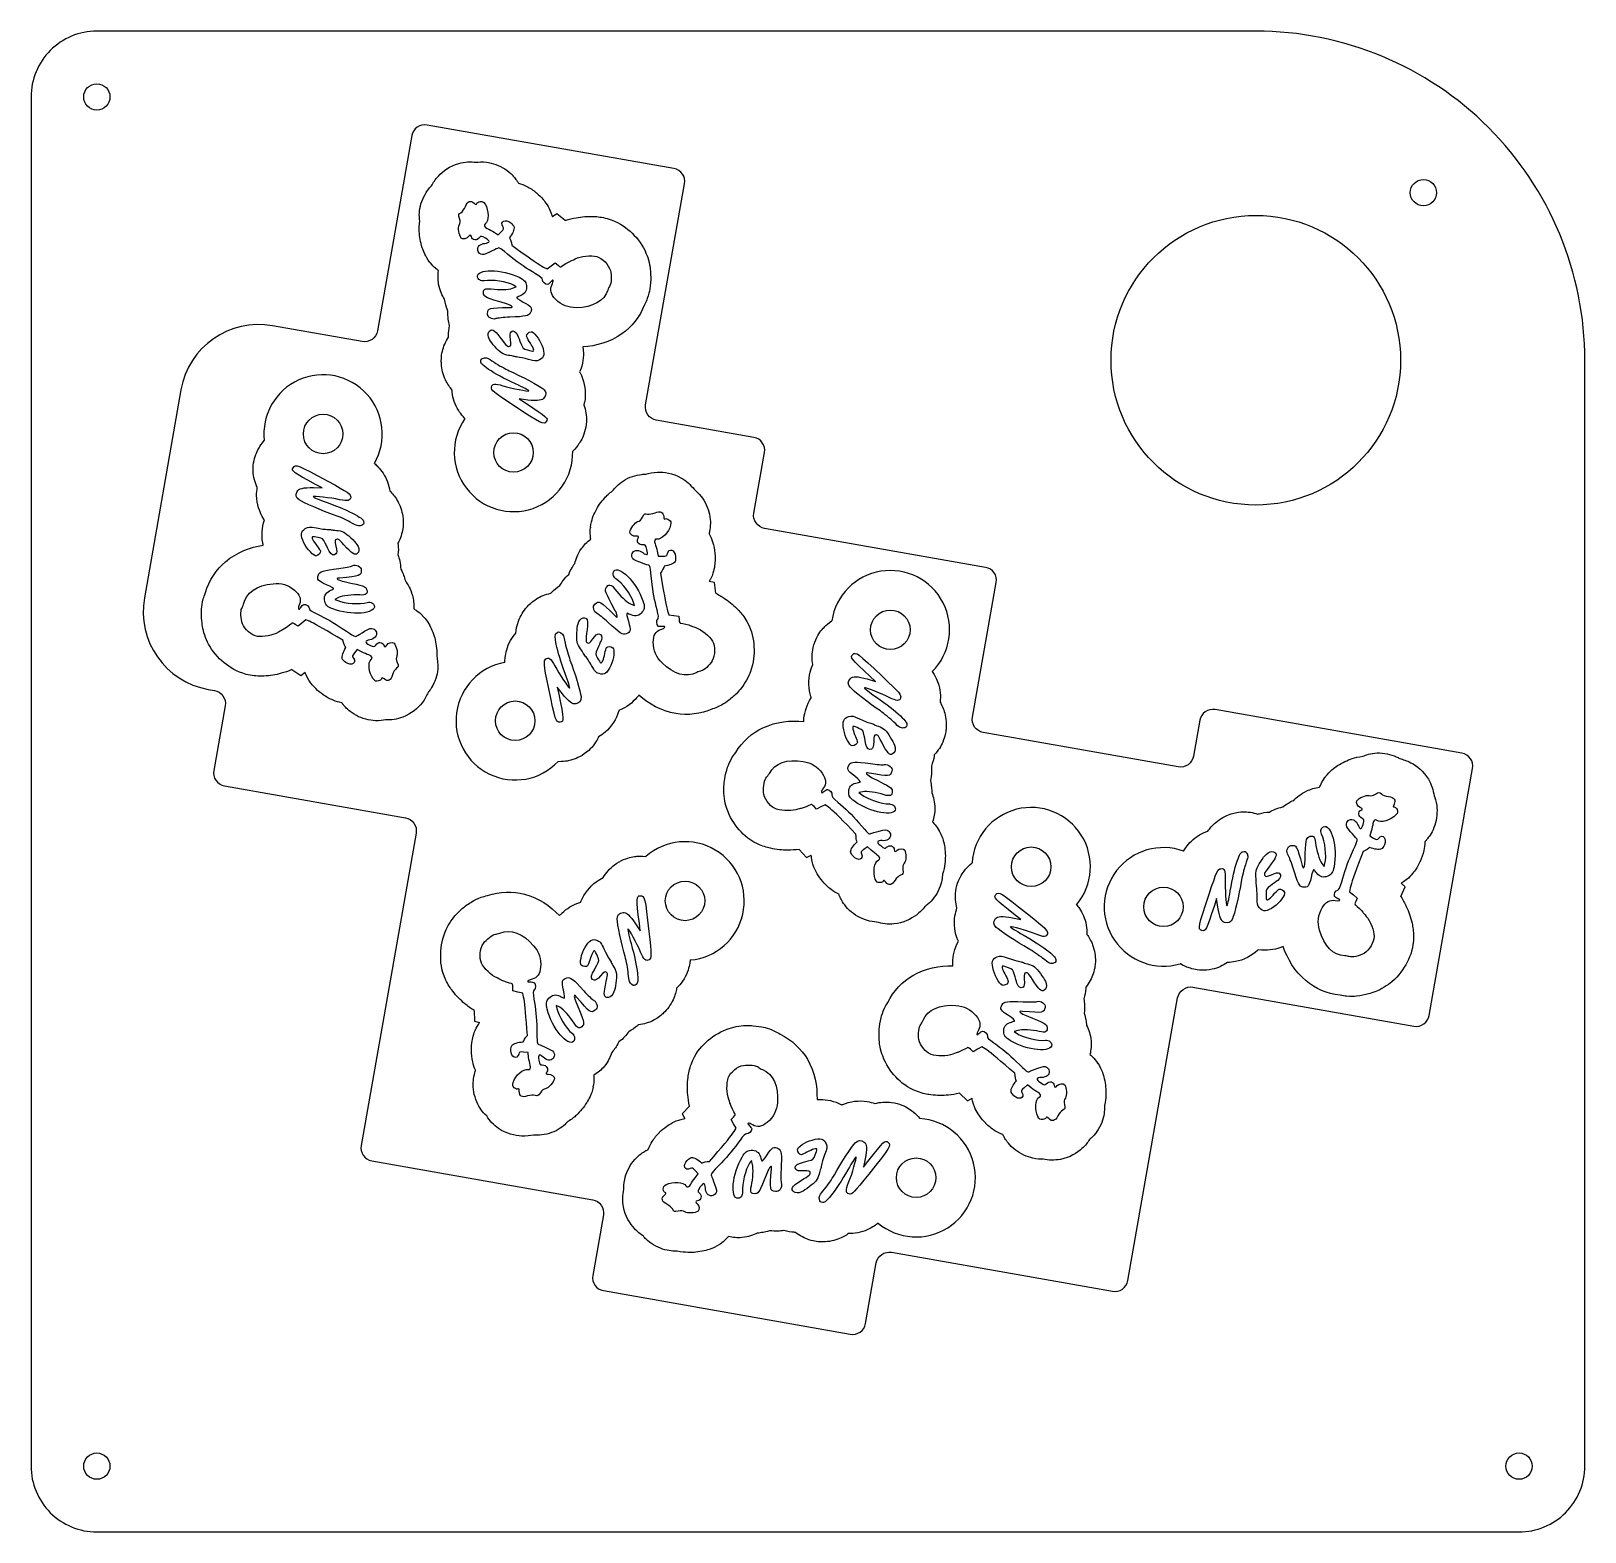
# Model space of a CAD drawing. Header units: millimetres. Extents: x -132 to -14, y 32 to 146.
import ezdxf

# ---------------------------------------------------------------- set-up
doc = ezdxf.new("R2010")
doc.units = ezdxf.units.MM
doc.layers.get('0').update_dxf_attribs({"linetype": 'CONTINUOUS'})

msp = doc.modelspace()

# ---------------------------------------------------------------- linework, layer by layer
for p, q in [((-95.22, 134.49), (-95.2, 134.45)), ((-92.29, 132.12), (-92.62, 131.88)), ((-91.65, 131.61), (-92.29, 132.12)), ((-97.04, 130.72), (-96.73, 130.52)), ((-96.73, 130.52), (-96.49, 130.76)), ((-95.88, 130.3), (-95.88, 130.29)), ((-95.7, 129.73), (-95.3, 129.44)), ((-93.29, 128.07), (-93.02, 127.93)), ((-93.02, 127.93), (-92.71, 128.16)), ((-92.71, 128.16), (-92.4, 128.38)), ((-92.4, 128.38), (-92.19, 128.21)), ((-95.64, 126.46), (-95.36, 126.57)), ((-95.36, 126.57), (-95.57, 126.69)), ((-95.13, 118.05), (-94.67, 117.75)), ((-94.49, 117.97), (-95.13, 118.05)), ((-110.76, 111.32), (-110.12, 111.3)), ((-110.12, 111.3), (-110.61, 111.56)), ((-80.7, 107.86), (-80.71, 107.81)), ((-84.65, 106.48), (-84.57, 106.12)), ((-84.57, 106.12), (-84.23, 106.12)), ((-84.12, 105.36), (-84.13, 105.36)), ((-84.4, 104.83), (-84.32, 104.34)), ((-80.3, 104.11), (-80.7, 104.18)), ((-80.21, 103.29), (-80.3, 104.11)), ((-108.87, 102.96), (-109.14, 102.83)), ((-109.14, 102.83), (-108.93, 102.74)), ((-86.67, 102.48), (-86.39, 102.36)), ((-86.39, 102.36), (-86.46, 102.59)), ((-83.87, 101.95), (-83.77, 101.66)), ((-83.77, 101.66), (-83.4, 101.61)), ((-83.4, 101.61), (-83.02, 101.54)), ((-83.02, 101.54), (-82.99, 101.27)), ((-111.94, 100.78), (-112.16, 100.92)), ((-111.65, 101.02), (-111.94, 100.78)), ((-111.36, 101.27), (-111.65, 101.02)), ((-111.08, 101.16), (-111.36, 101.27)), ((-108.54, 99.72), (-108.96, 99.97)), ((-108.31, 99.17), (-108.3, 99.17)), ((-107.44, 99.02), (-107.66, 98.76)), ((-107.11, 98.84), (-107.44, 99.02)), ((-112.41, 97.49), (-111.72, 97.04)), ((-111.72, 97.04), (-111.41, 97.3)), ((-68.07, 96.59), (-68.48, 96.97)), ((-92.26, 96.17), (-92.14, 95.63)), ((-91.86, 95.66), (-92.26, 96.17)), ((-68.69, 96.78), (-68.07, 96.59)), ((-108.6, 94.94), (-108.62, 94.97)), ((-69.03, 88.22), (-69.33, 88.16)), ((-69.33, 88.16), (-69.14, 88.01)), ((-72.56, 86.9), (-72.74, 87.09)), ((-72.21, 87.06), (-72.56, 86.9)), ((-71.88, 87.23), (-72.21, 87.06)), ((-71.63, 87.04), (-71.88, 87.23)), ((-69.55, 84.99), (-69.89, 85.35)), ((-30.41, 85.22), (-30.52, 84.87)), ((-73.86, 83.84), (-73.32, 83.23)), ((-69.47, 84.4), (-69.46, 84.41)), ((-68.67, 84.03), (-68.95, 83.84)), ((-68.4, 83.78), (-68.67, 84.03)), ((-30.52, 84.87), (-30.23, 84.7)), ((-30.52, 83.99), (-30.52, 84)), ((-26.3, 84.44), (-26.33, 84.41)), ((-73.32, 83.23), (-72.95, 83.4)), ((-34.16, 82.77), (-33.98, 82.53)), ((-33.98, 82.53), (-33.92, 82.76)), ((-31.02, 83.67), (-31.2, 83.21)), ((-70.84, 80.39), (-70.86, 80.43)), ((-32, 80.92), (-32.06, 80.62)), ((-32.06, 80.62), (-31.76, 80.38)), ((-31.76, 80.38), (-31.47, 80.14)), ((-28.15, 80.25), (-27.83, 81)), ((-27.83, 81), (-28.14, 81.26)), ((-42.15, 80.1), (-42.32, 79.58)), ((-42.06, 79.46), (-42.15, 80.1)), ((-31.47, 80.14), (-31.58, 79.89)), ((-86.29, 78.19), (-85.94, 77.65)), ((-85.94, 77.65), (-86.01, 78.2)), ((-57.66, 78.64), (-57.03, 78.51)), ((-57.03, 78.51), (-57.46, 78.85)), ((-95.61, 73.1), (-95.61, 73.37)), ((-95.24, 73), (-95.61, 73.1)), ((-94.87, 72.92), (-95.24, 73)), ((-94.8, 72.62), (-94.87, 72.92)), ((-98.57, 71.6), (-98.54, 70.78)), ((-92.06, 71.85), (-92.32, 71.99)), ((-92.32, 71.99), (-92.27, 71.76)), ((-98.54, 70.78), (-98.15, 70.68)), ((-94.52, 69.71), (-94.56, 70.2)), ((-57.25, 70.09), (-57.54, 70)), ((-57.54, 70), (-57.35, 69.87)), ((-94.84, 69.21), (-94.83, 69.21)), ((-60.65, 68.46), (-60.85, 68.65)), ((-60.32, 68.65), (-60.65, 68.46)), ((-60, 68.85), (-60.32, 68.65)), ((-59.74, 68.69), (-60, 68.85)), ((-94.47, 68.41), (-94.8, 68.44)), ((-94.42, 68.04), (-94.47, 68.41)), ((-98.47, 67.01), (-98.46, 67.06)), ((-57.48, 66.83), (-57.86, 67.15)), ((-57.35, 66.25), (-57.35, 66.25)), ((-61.68, 65.31), (-61.08, 64.74)), ((-61.08, 64.74), (-60.73, 64.95)), ((-56.53, 65.95), (-56.78, 65.73)), ((-56.23, 65.72), (-56.53, 65.95)), ((-82.19, 64.34), (-82.76, 63.74)), ((-82.76, 63.74), (-82.55, 63.39)), ((-79.04, 63.31), (-78.86, 63.5)), ((-78.85, 62.98), (-79.04, 63.31)), ((-78.65, 62.66), (-78.85, 62.98)), ((-78.81, 62.4), (-78.65, 62.66)), ((-58.37, 62.13), (-58.39, 62.17)), ((-85.37, 61.03), (-85.33, 61.05)), ((-80.68, 60.14), (-80.35, 60.51)), ((-68.86, 60.32), (-68.99, 59.69)), ((-81.78, 58.89), (-81.55, 59.19)), ((-81.55, 59.19), (-81.77, 59.44)), ((-81.26, 60.01), (-81.25, 60.01)), ((-77.5, 60.2), (-77.63, 60)), ((-77.42, 59.91), (-77.5, 60.2)), ((-68.99, 59.69), (-68.65, 60.12))]:
    msp.add_line(p, q)
for points in [[(-132.23, 140.99), (-132.23, 36.99, 0.414214), (-127.23, 31.99), (-19.17, 31.99, 0.414214), (-14.17, 36.99), (-14.17, 120.99, 0.414214), (-39.17, 145.99), (-127.23, 145.99, 0.414214)], [(-123.62, 102.94, 0.414213), (-118.76, 95.99), (-118.29, 95.91, -0.414214), (-117.48, 94.75), (-118.35, 89.83, 0.414214), (-117.54, 88.67), (-103.78, 86.24, -0.414214), (-102.97, 85.08), (-107.15, 61.35, 0.414347), (-106.34, 60.19), (-89.55, 57.23, -0.414214), (-88.74, 56.07), (-89.55, 51.47, 0.414213), (-88.74, 50.32), (-69.98, 47.01, 0.414213), (-68.82, 47.82), (-68.01, 52.42, -0.414214), (-66.85, 53.23), (-50.06, 50.27, 0.414214), (-48.9, 51.08), (-45.11, 72.56, -0.414214), (-43.95, 73.37), (-27.16, 70.41, 0.414214), (-26, 71.22), (-22.7, 89.98, 0.414213), (-23.51, 91.14), (-42.27, 94.45, 0.414213), (-43.43, 93.64), (-43.91, 90.92, -0.414214), (-45.06, 90.1), (-59.89, 92.72, -0.414214), (-60.7, 93.88), (-58.89, 104.1, 0.414213), (-59.7, 105.26), (-76.5, 108.22, -0.414214), (-77.31, 109.38), (-76.5, 113.98, 0.414213), (-77.31, 115.13), (-84.72, 116.44, -0.414214), (-85.53, 117.6), (-82.57, 134.39, 0.414213), (-83.38, 135.55), (-102.14, 138.86, 0.414213), (-103.3, 138.05), (-105.91, 123.22, -0.414214), (-107.07, 122.41), (-113.88, 123.61, 0.414213), (-120.84, 118.75)]]:
    msp.add_lwpolyline(points, format="xyb", close=True)
for centre, radius in [((-127.23, 140.99), 1), ((-26.44, 133.72), 1), ((-39.17, 120.99), 11), ((-110.04, 115.39), 1.5), ((-95.57, 113.99), 1.5), ((-66.94, 100.52), 1.5), ((-95.44, 93.61), 1.5), ((-56.24, 82.52), 1.5), ((-82.54, 79.92), 1.5), ((-46.19, 79.47), 1.5), ((-64.98, 58.9), 1.5), ((-127.23, 36.99), 1), ((-19.17, 36.99), 1)]:
    msp.add_circle(centre, radius)
for centre, radius, start, end in [((-99.55, 130.27), 3, 217.9795, 219.0546), ((-110.04, 115.39), 4.5, -29.871, 186.3283), ((-95.57, 113.99), 4.5, -214.871, 1.3283), ((-86.74, 107.94), 3, 172.9795, 174.0546), ((-66.94, 100.52), 4.5, -44.871, 171.3283), ((-104.65, 99.51), 3, 42.9795, 44.0546), ((-95.44, 93.61), 4.5, 100.129, 316.3283), ((-31.49, 87.53), 3, 142.9795, 144.0546), ((-56.24, 82.52), 4.5, -39.871, 176.3283), ((-65.85, 83.79), 3, 27.9795, 29.0546), ((-82.54, 79.92), 4.5, -84.871, 131.3283), ((-46.19, 79.47), 4.5, 70.129, 286.3283), ((-53.69, 65.95), 3, 32.9795, 34.0546), ((-92.46, 66.41), 3, 347.9795, 349.0546), ((-64.98, 58.9), 4.5, -129.871, 86.3283), ((-81.55, 56.35), 3, 302.9795, 304.0546)]:
    msp.add_arc(centre, radius, start, end)
for points, knots in [([(-101.8, 134.24), (-101.68, 134.47), (-101.52, 134.72), (-101.28, 134.98), (-100.94, 135.34), (-100.41, 135.75), (-99.72, 135.94), (-99.29, 136.06), (-98.82, 136.09), (-98.4, 136.03)], [-0.8733843, -0.8733843, -0.8733843, -0.8733843, -0.7029245, -0.7029245, -0.7029245, -0.4658063, -0.4658063, -0.4658063, -0.3180658, -0.3180658, -0.3180658, -0.3180658]), ([(-98.4, 136.03), (-98.21, 136.05), (-97.96, 136.07), (-97.63, 136.03), (-97.19, 135.98), (-96.62, 135.78), (-96.22, 135.52), (-95.75, 135.2), (-95.52, 134.9), (-95.39, 134.72), (-95.33, 134.64), (-95.29, 134.58), (-95.25, 134.53), (-95.24, 134.51), (-95.23, 134.5), (-95.22, 134.49)], [-0.8993072, -0.8993072, -0.8993072, -0.8993072, -0.7036976, -0.7036976, -0.7036976, -0.4418844, -0.4418844, -0.4418844, -0.1296524, -0.1296524, -0.1296524, 0, 0, 0, 0.0766002, 0.0766002, 0.0766002, 0.0766002]), ([(-102.7, 131.58), (-102.73, 131.82), (-102.76, 132.2), (-102.65, 132.7), (-102.54, 133.17), (-102.27, 133.69), (-102, 134.02), (-101.93, 134.1), (-101.86, 134.18), (-101.8, 134.24)], [-0.6975892, -0.6975892, -0.6975892, -0.6975892, -0.505875, -0.505875, -0.505875, -0.3214384, -0.3214384, -0.3214384, -0.272526, -0.272526, -0.272526, -0.272526]), ([(-95.2, 134.45), (-94.97, 134.38), (-94.76, 134.3), (-94.57, 134.2), (-94.3, 134.06), (-94.06, 133.9), (-93.84, 133.71), (-93.84, 133.71), (-93.84, 133.71), (-93.83, 133.71), (-93.83, 133.71), (-93.83, 133.71), (-93.83, 133.71)], [-0.2139439, -0.2139439, -0.2139439, -0.2139439, -0.1221786, -0.1221786, -0.1221786, 0, 0, 0, 0.0049456, 0.0049456, 0.0049456, 0.0056041, 0.0056041, 0.0056041, 0.0056041]), ([(-93.83, 133.71), (-93.83, 133.71), (-93.83, 133.71), (-93.83, 133.7), (-93.64, 133.55), (-93.5, 133.4), (-93.32, 133.2), (-93.23, 133.1), (-93.14, 132.98), (-93.02, 132.79), (-92.93, 132.65), (-92.81, 132.47), (-92.68, 132.09), (-92.66, 132.03), (-92.64, 131.96), (-92.62, 131.88)], [-1.0178871, -1.0178871, -1.0178871, -1.0178871, -1, -1, -1, -0.5, -0.5, -0.5, -0.25, -0.25, -0.25, -0.0590098, -0.0590098, -0.0590098, -0.0285285, -0.0285285, -0.0285285, -0.0285285]), ([(-101.92, 128.42), (-102.29, 128.91), (-102.4, 129.24), (-102.5, 129.54), (-102.65, 129.98), (-102.71, 130.34), (-102.73, 130.77), (-102.74, 131), (-102.74, 131.24), (-102.7, 131.58)], [-1, -1, -1, -1, -0.7521394, -0.7521394, -0.7521394, -0.3760697, -0.3760697, -0.3760697, -0.170837, -0.170837, -0.170837, -0.170837]), ([(-91.65, 131.61), (-91.35, 131.71), (-91.08, 131.77), (-90.81, 131.82), (-90.38, 131.89), (-89.96, 131.93), (-89.48, 131.91), (-89.18, 131.9), (-88.87, 131.87), (-88.45, 131.75)], [-0.8659449, -0.8659449, -0.8659449, -0.8659449, -0.6261222, -0.6261222, -0.6261222, -0.2381778, -0.2381778, -0.2381778, -0.0017627, -0.0017627, -0.0017627, -0.0017627]), ([(-88.45, 131.75), (-87.65, 131.53), (-87.15, 131.17), (-86.72, 130.79), (-86.26, 130.38), (-85.89, 129.93), (-85.58, 129.29), (-85.48, 129.08), (-85.39, 128.86), (-85.32, 128.61), (-85.32, 128.61), (-85.32, 128.61), (-85.32, 128.61)], [-0.9983616, -0.9983616, -0.9983616, -0.9983616, -0.5833467, -0.5833467, -0.5833467, -0.1387922, -0.1387922, -0.1387922, 0, 0, 0, 0.0005917, 0.0005917, 0.0005917, 0.0005917]), ([(-101.27, 127.8), (-101.34, 127.86), (-101.42, 127.92), (-101.49, 127.98), (-101.62, 128.09), (-101.76, 128.23), (-101.88, 128.38)], [-0.06874544, -0.06874544, -0.06874544, -0.06874544, -0.04390707, -0.04390707, -0.04390707, 0, 0, 0, 0]), ([(-85.32, 128.61), (-85.32, 128.61), (-85.32, 128.6), (-85.32, 128.6), (-85.17, 128.07), (-85.15, 127.7), (-85.15, 127.32), (-85.14, 127.03), (-85.16, 126.75), (-85.21, 126.4), (-85.25, 126.21), (-85.29, 125.99), (-85.41, 125.67), (-85.46, 125.54), (-85.52, 125.39), (-85.62, 125.21)], [-1.0008889, -1.0008889, -1.0008889, -1.0008889, -1, -1, -1, -0.5992621, -0.5992621, -0.5992621, -0.299631, -0.299631, -0.299631, -0.1300981, -0.1300981, -0.1300981, -0.0612457, -0.0612457, -0.0612457, -0.0612457]), ([(-100.82, 125.64), (-100.91, 125.78), (-100.99, 125.94), (-101.07, 126.14), (-101.14, 126.31), (-101.21, 126.5), (-101.26, 126.78)], [-0.4022959, -0.4022959, -0.4022959, -0.4022959, -0.1789916, -0.1789916, -0.1789916, 0, 0, 0, 0]), ([(-100.55, 124.72), (-100.64, 124.93), (-100.69, 125.1), (-100.72, 125.2), (-100.72, 125.2), (-100.72, 125.21), (-100.72, 125.21)], [-0.1192779, -0.1192779, -0.1192779, -0.1192779, -0.0163294, -0.0163294, -0.0163294, -0.0094309, -0.0094309, -0.0094309, -0.0094309]), ([(-85.62, 125.21), (-85.95, 124.3), (-86.6, 123.51), (-87.33, 123), (-88.26, 122.35), (-89.28, 122.07), (-90.3, 122)], [-0.9687544, -0.9687544, -0.9687544, -0.9687544, -0.5757114, -0.5757114, -0.5757114, -0.0750965, -0.0750965, -0.0750965, -0.0750965]), ([(-100.43, 123.64), (-100.47, 123.79), (-100.51, 123.94), (-100.53, 124.1), (-100.55, 124.3), (-100.56, 124.51), (-100.55, 124.72)], [-0.1322341, -0.1322341, -0.1322341, -0.1322341, -0.0782697, -0.0782697, -0.0782697, -0.0119779, -0.0119779, -0.0119779, -0.0119779]), ([(-100.51, 122.75), (-100.51, 122.78), (-100.51, 122.82), (-100.51, 122.85), (-100.52, 123.1), (-100.49, 123.36), (-100.43, 123.64)], [-0.4744848, -0.4744848, -0.4744848, -0.4744848, -0.4488084, -0.4488084, -0.4488084, -0.2656083, -0.2656083, -0.2656083, -0.2656083]), ([(-101.05, 120.7), (-101.06, 120.91), (-101.08, 121.22), (-100.97, 121.69), (-100.9, 122.01), (-100.74, 122.4), (-100.51, 122.75)], [-0.9756938, -0.9756938, -0.9756938, -0.9756938, -0.7184119, -0.7184119, -0.7184119, -0.5402506, -0.5402506, -0.5402506, -0.5402506]), ([(-90.3, 122), (-90.29, 121.92), (-90.28, 121.83), (-90.27, 121.73), (-90.24, 121.29), (-90.29, 120.7), (-90.55, 120.1)], [-0.6961094, -0.6961094, -0.6961094, -0.6961094, -0.6434881, -0.6434881, -0.6434881, -0.3933967, -0.3933967, -0.3933967, -0.3933967]), ([(-100.24, 118.73), (-100.41, 118.93), (-100.59, 119.18), (-100.74, 119.5), (-100.92, 119.89), (-101.03, 120.36), (-101.05, 120.7)], [-0.4308319, -0.4308319, -0.4308319, -0.4308319, -0.2449051, -0.2449051, -0.2449051, -0.0175328, -0.0175328, -0.0175328, -0.0175328]), ([(-90.55, 120.1), (-90.53, 120.08), (-90.52, 120.05), (-90.51, 120.03), (-90.24, 119.52), (-90.08, 118.81), (-90.12, 118.2), (-90.14, 117.99), (-90.18, 117.78), (-90.23, 117.6)], [-0.689932, -0.689932, -0.689932, -0.689932, -0.6746704, -0.6746704, -0.6746704, -0.3797566, -0.3797566, -0.3797566, -0.2736144, -0.2736144, -0.2736144, -0.2736144]), ([(-99.26, 116.56), (-99.34, 116.64), (-99.42, 116.73), (-99.5, 116.83), (-99.72, 117.1), (-99.98, 117.52), (-100.13, 118.04), (-100.19, 118.27), (-100.23, 118.52), (-100.24, 118.73)], [-0.3916491, -0.3916491, -0.3916491, -0.3916491, -0.3270969, -0.3270969, -0.3270969, -0.1640265, -0.1640265, -0.1640265, -0.0905798, -0.0905798, -0.0905798, -0.0905798]), ([(-90.23, 117.6), (-90.09, 117.23), (-90.01, 116.77), (-90.03, 116.33), (-90.05, 115.74), (-90.25, 115.27), (-90.39, 114.99), (-90.49, 114.8), (-90.57, 114.69), (-90.63, 114.61)], [-0.2941427, -0.2941427, -0.2941427, -0.2941427, -0.2047644, -0.2047644, -0.2047644, -0.0833384, -0.0833384, -0.0833384, 0, 0, 0, 0]), ([(-115.04, 111.32), (-115.21, 111.68), (-115.34, 112.13), (-115.35, 112.57), (-115.38, 113.16), (-115.22, 113.65), (-115.1, 113.94), (-115.02, 114.13), (-114.95, 114.25), (-114.9, 114.33)], [-0.2941427, -0.2941427, -0.2941427, -0.2941427, -0.2047644, -0.2047644, -0.2047644, -0.0833384, -0.0833384, -0.0833384, 0, 0, 0, 0]), ([(-106.13, 113.15), (-106.05, 113.07), (-105.96, 112.99), (-105.87, 112.89), (-105.63, 112.64), (-105.33, 112.25), (-105.14, 111.75), (-105.06, 111.52), (-105, 111.28), (-104.97, 111.06)], [-0.3916491, -0.3916491, -0.3916491, -0.3916491, -0.3270969, -0.3270969, -0.3270969, -0.1640265, -0.1640265, -0.1640265, -0.0905798, -0.0905798, -0.0905798, -0.0905798]), ([(-88.04, 111.08), (-87.89, 111.28), (-87.64, 111.57), (-87.22, 111.84), (-86.81, 112.11), (-86.25, 112.28), (-85.83, 112.32), (-85.72, 112.33), (-85.61, 112.34), (-85.52, 112.34)], [-0.6975892, -0.6975892, -0.6975892, -0.6975892, -0.505875, -0.505875, -0.505875, -0.3214384, -0.3214384, -0.3214384, -0.272526, -0.272526, -0.272526, -0.272526]), ([(-85.52, 112.34), (-85.28, 112.41), (-84.99, 112.47), (-84.63, 112.49), (-84.14, 112.51), (-83.47, 112.42), (-82.85, 112.06), (-82.46, 111.84), (-82.11, 111.53), (-81.85, 111.19)], [-0.8733843, -0.8733843, -0.8733843, -0.8733843, -0.7029245, -0.7029245, -0.7029245, -0.4658063, -0.4658063, -0.4658063, -0.3180658, -0.3180658, -0.3180658, -0.3180658]), ([(-114.5, 108.86), (-114.52, 108.88), (-114.54, 108.9), (-114.55, 108.93), (-114.86, 109.41), (-115.09, 110.1), (-115.09, 110.71), (-115.09, 110.93), (-115.07, 111.14), (-115.04, 111.32)], [-0.689932, -0.689932, -0.689932, -0.689932, -0.6746704, -0.6746704, -0.6746704, -0.3797566, -0.3797566, -0.3797566, -0.2736144, -0.2736144, -0.2736144, -0.2736144]), ([(-104.97, 111.06), (-104.79, 110.89), (-104.58, 110.65), (-104.4, 110.35), (-104.19, 109.98), (-104.04, 109.52), (-103.99, 109.17)], [-0.4308319, -0.4308319, -0.4308319, -0.4308319, -0.2449051, -0.2449051, -0.2449051, -0.0175328, -0.0175328, -0.0175328, -0.0175328]), ([(-89.72, 108.3), (-89.64, 108.91), (-89.49, 109.23), (-89.35, 109.5), (-89.14, 109.92), (-88.93, 110.22), (-88.64, 110.54), (-88.48, 110.71), (-88.31, 110.88), (-88.04, 111.08)], [-1, -1, -1, -1, -0.7521394, -0.7521394, -0.7521394, -0.3760697, -0.3760697, -0.3760697, -0.170837, -0.170837, -0.170837, -0.170837]), ([(-81.85, 111.19), (-81.71, 111.08), (-81.52, 110.91), (-81.31, 110.65), (-81.03, 110.3), (-80.77, 109.76), (-80.68, 109.29), (-80.57, 108.73), (-80.62, 108.36), (-80.65, 108.14), (-80.66, 108.04), (-80.68, 107.97), (-80.69, 107.91), (-80.69, 107.89), (-80.7, 107.87), (-80.7, 107.86)], [-0.8993072, -0.8993072, -0.8993072, -0.8993072, -0.7036976, -0.7036976, -0.7036976, -0.4418844, -0.4418844, -0.4418844, -0.1296524, -0.1296524, -0.1296524, 0, 0, 0, 0.0766002, 0.0766002, 0.0766002, 0.0766002]), ([(-114.59, 106.94), (-114.61, 107.03), (-114.62, 107.11), (-114.64, 107.21), (-114.7, 107.65), (-114.71, 108.24), (-114.5, 108.86)], [-0.6961094, -0.6961094, -0.6961094, -0.6961094, -0.6434881, -0.6434881, -0.6434881, -0.3933967, -0.3933967, -0.3933967, -0.3933967]), ([(-103.99, 109.17), (-103.96, 108.97), (-103.91, 108.66), (-103.98, 108.19), (-104.03, 107.86), (-104.16, 107.46), (-104.35, 107.09)], [-0.9756938, -0.9756938, -0.9756938, -0.9756938, -0.7184119, -0.7184119, -0.7184119, -0.5402506, -0.5402506, -0.5402506, -0.5402506]), ([(-89.7, 107.41), (-89.71, 107.5), (-89.73, 107.59), (-89.73, 107.69), (-89.75, 107.86), (-89.75, 108.05), (-89.73, 108.25)], [-0.06874544, -0.06874544, -0.06874544, -0.06874544, -0.04390707, -0.04390707, -0.04390707, 0, 0, 0, 0]), ([(-80.71, 107.81), (-80.6, 107.61), (-80.51, 107.4), (-80.44, 107.19), (-80.35, 106.91), (-80.29, 106.62), (-80.27, 106.33), (-80.27, 106.33), (-80.27, 106.33), (-80.27, 106.33), (-80.27, 106.32), (-80.27, 106.32), (-80.27, 106.32)], [-0.2139439, -0.2139439, -0.2139439, -0.2139439, -0.1221786, -0.1221786, -0.1221786, 0, 0, 0, 0.0049456, 0.0049456, 0.0049456, 0.0056041, 0.0056041, 0.0056041, 0.0056041]), ([(-118.97, 103.34), (-118.72, 104.27), (-118.14, 105.12), (-117.45, 105.69), (-116.58, 106.42), (-115.59, 106.79), (-114.59, 106.94)], [-0.9687544, -0.9687544, -0.9687544, -0.9687544, -0.5757114, -0.5757114, -0.5757114, -0.0750965, -0.0750965, -0.0750965, -0.0750965]), ([(-104.35, 107.09), (-104.35, 107.06), (-104.35, 107.02), (-104.34, 106.99), (-104.31, 106.74), (-104.31, 106.47), (-104.35, 106.2)], [-0.4744848, -0.4744848, -0.4744848, -0.4744848, -0.4488084, -0.4488084, -0.4488084, -0.2656083, -0.2656083, -0.2656083, -0.2656083]), ([(-90.91, 105.56), (-90.87, 105.72), (-90.82, 105.89), (-90.73, 106.09), (-90.67, 106.25), (-90.58, 106.44), (-90.41, 106.68)], [-0.4022959, -0.4022959, -0.4022959, -0.4022959, -0.1789916, -0.1789916, -0.1789916, 0, 0, 0, 0]), ([(-80.27, 106.32), (-80.27, 106.32), (-80.27, 106.32), (-80.27, 106.32), (-80.25, 106.08), (-80.24, 105.87), (-80.27, 105.6), (-80.28, 105.47), (-80.29, 105.32), (-80.34, 105.1), (-80.38, 104.93), (-80.42, 104.73), (-80.6, 104.37), (-80.63, 104.31), (-80.66, 104.25), (-80.7, 104.18)], [-1.0178871, -1.0178871, -1.0178871, -1.0178871, -1, -1, -1, -0.5, -0.5, -0.5, -0.25, -0.25, -0.25, -0.0590098, -0.0590098, -0.0590098, -0.0285285, -0.0285285, -0.0285285, -0.0285285]), ([(-104.35, 106.2), (-104.29, 106.05), (-104.25, 105.9), (-104.21, 105.74), (-104.17, 105.54), (-104.15, 105.34), (-104.14, 105.13)], [-0.1322341, -0.1322341, -0.1322341, -0.1322341, -0.0782697, -0.0782697, -0.0782697, -0.0119779, -0.0119779, -0.0119779, -0.0119779]), ([(-104.14, 105.13), (-104.03, 104.93), (-103.96, 104.77), (-103.93, 104.67), (-103.93, 104.66), (-103.92, 104.66), (-103.92, 104.65)], [-0.1192779, -0.1192779, -0.1192779, -0.1192779, -0.0163294, -0.0163294, -0.0163294, -0.0094309, -0.0094309, -0.0094309, -0.0094309]), ([(-91.37, 104.72), (-91.29, 104.93), (-91.21, 105.08), (-91.16, 105.17), (-91.15, 105.18), (-91.15, 105.19), (-91.15, 105.19)], [-0.1192779, -0.1192779, -0.1192779, -0.1192779, -0.0163294, -0.0163294, -0.0163294, -0.0094309, -0.0094309, -0.0094309, -0.0094309]), ([(-103.79, 104.23), (-103.69, 104.1), (-103.59, 103.95), (-103.49, 103.76), (-103.41, 103.6), (-103.33, 103.41), (-103.25, 103.13)], [-0.4022959, -0.4022959, -0.4022959, -0.4022959, -0.1789916, -0.1789916, -0.1789916, 0, 0, 0, 0]), ([(-92.06, 103.87), (-91.98, 104), (-91.89, 104.14), (-91.79, 104.27), (-91.67, 104.43), (-91.53, 104.58), (-91.37, 104.72)], [-0.1322341, -0.1322341, -0.1322341, -0.1322341, -0.0782697, -0.0782697, -0.0782697, -0.0119779, -0.0119779, -0.0119779, -0.0119779]), ([(-118.97, 99.93), (-118.97, 99.93), (-118.97, 99.93), (-118.97, 99.93), (-119.16, 100.45), (-119.22, 100.81), (-119.25, 101.2), (-119.28, 101.49), (-119.3, 101.76), (-119.27, 102.12), (-119.26, 102.31), (-119.23, 102.54), (-119.14, 102.86), (-119.1, 103), (-119.05, 103.15), (-118.97, 103.34)], [-1.0008889, -1.0008889, -1.0008889, -1.0008889, -1, -1, -1, -0.5992621, -0.5992621, -0.5992621, -0.299631, -0.299631, -0.299631, -0.1300981, -0.1300981, -0.1300981, -0.0612457, -0.0612457, -0.0612457, -0.0612457]), ([(-94.57, 102.23), (-94.43, 102.39), (-94.22, 102.62), (-93.82, 102.87), (-93.54, 103.05), (-93.14, 103.21), (-92.73, 103.29)], [-0.9756938, -0.9756938, -0.9756938, -0.9756938, -0.7184119, -0.7184119, -0.7184119, -0.5402506, -0.5402506, -0.5402506, -0.5402506]), ([(-92.73, 103.29), (-92.71, 103.32), (-92.69, 103.34), (-92.67, 103.37), (-92.5, 103.55), (-92.29, 103.72), (-92.06, 103.87)], [-0.4744848, -0.4744848, -0.4744848, -0.4744848, -0.4488084, -0.4488084, -0.4488084, -0.2656083, -0.2656083, -0.2656083, -0.2656083]), ([(-80.21, 103.29), (-79.92, 103.15), (-79.69, 103.01), (-79.47, 102.85), (-79.11, 102.6), (-78.78, 102.33), (-78.46, 101.97), (-78.26, 101.76), (-78.06, 101.52), (-77.84, 101.14)], [-0.8659449, -0.8659449, -0.8659449, -0.8659449, -0.6261222, -0.6261222, -0.6261222, -0.2381778, -0.2381778, -0.2381778, -0.0017627, -0.0017627, -0.0017627, -0.0017627]), ([(-103.15, 102.12), (-103.08, 102.07), (-103, 102.02), (-102.92, 101.96), (-102.77, 101.86), (-102.63, 101.74), (-102.49, 101.6)], [-0.06874544, -0.06874544, -0.06874544, -0.06874544, -0.04390707, -0.04390707, -0.04390707, 0, 0, 0, 0]), ([(-102.45, 101.56), (-102.03, 101.11), (-101.9, 100.79), (-101.77, 100.5), (-101.59, 100.07), (-101.5, 99.72), (-101.44, 99.3), (-101.41, 99.07), (-101.38, 98.82), (-101.4, 98.49)], [-1, -1, -1, -1, -0.7521394, -0.7521394, -0.7521394, -0.3760697, -0.3760697, -0.3760697, -0.170837, -0.170837, -0.170837, -0.170837]), ([(-95.39, 100.27), (-95.37, 100.52), (-95.32, 100.83), (-95.2, 101.16), (-95.05, 101.57), (-94.8, 101.97), (-94.57, 102.23)], [-0.4308319, -0.4308319, -0.4308319, -0.4308319, -0.2449051, -0.2449051, -0.2449051, -0.0175328, -0.0175328, -0.0175328, -0.0175328]), ([(-77.84, 101.14), (-77.43, 100.41), (-77.34, 99.81), (-77.3, 99.23), (-77.27, 98.62), (-77.32, 98.03), (-77.56, 97.36), (-77.63, 97.15), (-77.73, 96.93), (-77.86, 96.7), (-77.86, 96.7), (-77.86, 96.7), (-77.86, 96.7)], [-0.9983616, -0.9983616, -0.9983616, -0.9983616, -0.5833467, -0.5833467, -0.5833467, -0.1387922, -0.1387922, -0.1387922, 0, 0, 0, 0.0005917, 0.0005917, 0.0005917, 0.0005917]), ([(-72.83, 97.89), (-72.9, 98.27), (-72.9, 98.74), (-72.81, 99.17), (-72.68, 99.75), (-72.4, 100.18), (-72.21, 100.43), (-72.08, 100.59), (-71.98, 100.69), (-71.92, 100.76)], [-0.2941427, -0.2941427, -0.2941427, -0.2941427, -0.2047644, -0.2047644, -0.2047644, -0.0833384, -0.0833384, -0.0833384, 0, 0, 0, 0]), ([(-115.58, 97.07), (-116.4, 97.22), (-116.92, 97.53), (-117.38, 97.88), (-117.88, 98.24), (-118.29, 98.66), (-118.65, 99.28), (-118.77, 99.47), (-118.88, 99.68), (-118.97, 99.93), (-118.97, 99.93), (-118.97, 99.93), (-118.97, 99.93)], [-0.9983616, -0.9983616, -0.9983616, -0.9983616, -0.5833467, -0.5833467, -0.5833467, -0.1387922, -0.1387922, -0.1387922, 0, 0, 0, 0.0005917, 0.0005917, 0.0005917, 0.0005917]), ([(-96.23, 98.04), (-96.23, 98.14), (-96.22, 98.27), (-96.21, 98.4), (-96.17, 98.75), (-96.06, 99.23), (-95.8, 99.7), (-95.68, 99.91), (-95.53, 100.11), (-95.39, 100.27)], [-0.3916491, -0.3916491, -0.3916491, -0.3916491, -0.3270969, -0.3270969, -0.3270969, -0.1640265, -0.1640265, -0.1640265, -0.0905798, -0.0905798, -0.0905798, -0.0905798]), ([(-101.4, 98.49), (-101.35, 98.24), (-101.29, 97.87), (-101.35, 97.36), (-101.41, 96.88), (-101.64, 96.34), (-101.88, 95.99), (-101.94, 95.9), (-102.01, 95.82), (-102.06, 95.75)], [-0.6975892, -0.6975892, -0.6975892, -0.6975892, -0.505875, -0.505875, -0.505875, -0.3214384, -0.3214384, -0.3214384, -0.272526, -0.272526, -0.272526, -0.272526]), ([(-112.41, 97.49), (-112.7, 97.36), (-112.96, 97.28), (-113.22, 97.21), (-113.65, 97.1), (-114.06, 97.02), (-114.54, 97), (-114.83, 96.99), (-115.15, 96.99), (-115.58, 97.07)], [-0.8659449, -0.8659449, -0.8659449, -0.8659449, -0.6261222, -0.6261222, -0.6261222, -0.2381778, -0.2381778, -0.2381778, -0.0017627, -0.0017627, -0.0017627, -0.0017627]), ([(-110.05, 95.59), (-110.05, 95.59), (-110.05, 95.59), (-110.05, 95.59), (-110.25, 95.73), (-110.41, 95.86), (-110.6, 96.05), (-110.7, 96.15), (-110.8, 96.25), (-110.94, 96.43), (-111.04, 96.57), (-111.17, 96.73), (-111.33, 97.1), (-111.36, 97.16), (-111.38, 97.23), (-111.41, 97.3)], [-1.0178871, -1.0178871, -1.0178871, -1.0178871, -1, -1, -1, -0.5, -0.5, -0.5, -0.25, -0.25, -0.25, -0.0590098, -0.0590098, -0.0590098, -0.0285285, -0.0285285, -0.0285285, -0.0285285]), ([(-72.95, 95.36), (-72.96, 95.39), (-72.97, 95.42), (-72.98, 95.45), (-73.15, 95.99), (-73.19, 96.72), (-73.03, 97.31), (-72.98, 97.52), (-72.91, 97.72), (-72.83, 97.89)], [-0.689932, -0.689932, -0.689932, -0.689932, -0.6746704, -0.6746704, -0.6746704, -0.3797566, -0.3797566, -0.3797566, -0.2736144, -0.2736144, -0.2736144, -0.2736144]), ([(-63.75, 97.34), (-63.69, 97.25), (-63.63, 97.15), (-63.56, 97.03), (-63.39, 96.73), (-63.21, 96.27), (-63.15, 95.73), (-63.13, 95.49), (-63.14, 95.24), (-63.16, 95.03)], [-0.3916491, -0.3916491, -0.3916491, -0.3916491, -0.3270969, -0.3270969, -0.3270969, -0.1640265, -0.1640265, -0.1640265, -0.0905798, -0.0905798, -0.0905798, -0.0905798]), ([(-102.06, 95.75), (-102.17, 95.51), (-102.3, 95.25), (-102.52, 94.97), (-102.82, 94.58), (-103.32, 94.13), (-103.99, 93.88), (-104.41, 93.72), (-104.87, 93.65), (-105.3, 93.67)], [-0.8733843, -0.8733843, -0.8733843, -0.8733843, -0.7029245, -0.7029245, -0.7029245, -0.4658063, -0.4658063, -0.4658063, -0.3180658, -0.3180658, -0.3180658, -0.3180658]), ([(-77.86, 96.7), (-77.86, 96.7), (-77.86, 96.7), (-77.86, 96.7), (-78.13, 96.21), (-78.38, 95.94), (-78.64, 95.66), (-78.85, 95.46), (-79.05, 95.27), (-79.34, 95.06), (-79.5, 94.95), (-79.68, 94.82), (-79.99, 94.68), (-80.12, 94.62), (-80.27, 94.56), (-80.46, 94.51)], [-1.0008889, -1.0008889, -1.0008889, -1.0008889, -1, -1, -1, -0.5992621, -0.5992621, -0.5992621, -0.299631, -0.299631, -0.299631, -0.1300981, -0.1300981, -0.1300981, -0.0612457, -0.0612457, -0.0612457, -0.0612457]), ([(-108.62, 94.97), (-108.85, 95.02), (-109.07, 95.08), (-109.27, 95.17), (-109.55, 95.28), (-109.8, 95.42), (-110.04, 95.58), (-110.04, 95.58), (-110.04, 95.59), (-110.05, 95.59), (-110.05, 95.59), (-110.05, 95.59), (-110.05, 95.59)], [-0.2139439, -0.2139439, -0.2139439, -0.2139439, -0.1221786, -0.1221786, -0.1221786, 0, 0, 0, 0.0049456, 0.0049456, 0.0049456, 0.0056041, 0.0056041, 0.0056041, 0.0056041]), ([(-105.3, 93.67), (-105.48, 93.64), (-105.73, 93.6), (-106.06, 93.61), (-106.51, 93.62), (-107.09, 93.77), (-107.51, 94), (-108.01, 94.27), (-108.26, 94.55), (-108.41, 94.72), (-108.47, 94.79), (-108.52, 94.85), (-108.56, 94.89), (-108.57, 94.91), (-108.58, 94.92), (-108.6, 94.94)], [-0.8993072, -0.8993072, -0.8993072, -0.8993072, -0.7036976, -0.7036976, -0.7036976, -0.4418844, -0.4418844, -0.4418844, -0.1296524, -0.1296524, -0.1296524, 0, 0, 0, 0.0766002, 0.0766002, 0.0766002, 0.0766002]), ([(-86.04, 95.54), (-86.1, 95.48), (-86.15, 95.41), (-86.22, 95.34), (-86.51, 95.01), (-86.96, 94.62), (-87.56, 94.38)], [-0.6961094, -0.6961094, -0.6961094, -0.6961094, -0.6434881, -0.6434881, -0.6434881, -0.3933967, -0.3933967, -0.3933967, -0.3933967]), ([(-80.46, 94.51), (-81.35, 94.1), (-82.36, 94), (-83.24, 94.16), (-84.36, 94.35), (-85.28, 94.88), (-86.04, 95.54)], [-0.9687544, -0.9687544, -0.9687544, -0.9687544, -0.5757114, -0.5757114, -0.5757114, -0.0750965, -0.0750965, -0.0750965, -0.0750965]), ([(-73.52, 93.54), (-73.52, 93.62), (-73.51, 93.71), (-73.5, 93.81), (-73.45, 94.25), (-73.3, 94.82), (-72.95, 95.36)], [-0.6961094, -0.6961094, -0.6961094, -0.6961094, -0.6434881, -0.6434881, -0.6434881, -0.3933967, -0.3933967, -0.3933967, -0.3933967]), ([(-63.16, 95.03), (-63.04, 94.81), (-62.9, 94.53), (-62.81, 94.19), (-62.69, 93.78), (-62.67, 93.3), (-62.71, 92.95)], [-0.4308319, -0.4308319, -0.4308319, -0.4308319, -0.2449051, -0.2449051, -0.2449051, -0.0175328, -0.0175328, -0.0175328, -0.0175328]), ([(-87.56, 94.38), (-87.57, 94.35), (-87.58, 94.33), (-87.59, 94.3), (-87.75, 93.75), (-88.14, 93.14), (-88.61, 92.74), (-88.77, 92.6), (-88.95, 92.48), (-89.11, 92.38)], [-0.689932, -0.689932, -0.689932, -0.689932, -0.6746704, -0.6746704, -0.6746704, -0.3797566, -0.3797566, -0.3797566, -0.2736144, -0.2736144, -0.2736144, -0.2736144]), ([(-78.69, 91.19), (-78.2, 92.03), (-77.43, 92.69), (-76.62, 93.07), (-75.59, 93.55), (-74.53, 93.65), (-73.52, 93.54)], [-0.9687544, -0.9687544, -0.9687544, -0.9687544, -0.5757114, -0.5757114, -0.5757114, -0.0750965, -0.0750965, -0.0750965, -0.0750965]), ([(-89.11, 92.38), (-89.27, 92.03), (-89.54, 91.64), (-89.86, 91.35), (-90.3, 90.95), (-90.77, 90.75), (-91.07, 90.66), (-91.27, 90.6), (-91.41, 90.57), (-91.5, 90.55)], [-0.2941427, -0.2941427, -0.2941427, -0.2941427, -0.2047644, -0.2047644, -0.2047644, -0.0833384, -0.0833384, -0.0833384, 0, 0, 0, 0]), ([(-62.71, 92.95), (-62.73, 92.74), (-62.77, 92.43), (-62.95, 91.99), (-63.08, 91.69), (-63.31, 91.33), (-63.6, 91.03)], [-0.9756938, -0.9756938, -0.9756938, -0.9756938, -0.7184119, -0.7184119, -0.7184119, -0.5402506, -0.5402506, -0.5402506, -0.5402506]), ([(-79.57, 87.9), (-79.57, 87.9), (-79.57, 87.9), (-79.57, 87.9), (-79.62, 88.45), (-79.58, 88.82), (-79.52, 89.2), (-79.47, 89.48), (-79.41, 89.75), (-79.3, 90.09), (-79.23, 90.28), (-79.15, 90.48), (-78.98, 90.78), (-78.91, 90.9), (-78.82, 91.03), (-78.69, 91.19)], [-1.0008889, -1.0008889, -1.0008889, -1.0008889, -1, -1, -1, -0.5992621, -0.5992621, -0.5992621, -0.299631, -0.299631, -0.299631, -0.1300981, -0.1300981, -0.1300981, -0.0612457, -0.0612457, -0.0612457, -0.0612457]), ([(-63.6, 91.03), (-63.6, 91), (-63.61, 90.96), (-63.61, 90.93), (-63.65, 90.69), (-63.72, 90.43), (-63.82, 90.17)], [-0.4744848, -0.4744848, -0.4744848, -0.4744848, -0.4488084, -0.4488084, -0.4488084, -0.2656083, -0.2656083, -0.2656083, -0.2656083]), ([(-33.89, 89.34), (-33.52, 89.83), (-33.23, 90.02), (-32.97, 90.2), (-32.57, 90.45), (-32.24, 90.6), (-31.84, 90.74), (-31.62, 90.81), (-31.38, 90.87), (-31.04, 90.91)], [-1, -1, -1, -1, -0.7521394, -0.7521394, -0.7521394, -0.3760697, -0.3760697, -0.3760697, -0.170837, -0.170837, -0.170837, -0.170837]), ([(-31.04, 90.91), (-30.81, 91.01), (-30.46, 91.13), (-29.95, 91.16), (-29.46, 91.18), (-28.89, 91.05), (-28.51, 90.87), (-28.41, 90.83), (-28.32, 90.78), (-28.24, 90.74)], [-0.6975892, -0.6975892, -0.6975892, -0.6975892, -0.505875, -0.505875, -0.505875, -0.3214384, -0.3214384, -0.3214384, -0.272526, -0.272526, -0.272526, -0.272526]), ([(-63.82, 90.17), (-63.81, 90.01), (-63.81, 89.86), (-63.81, 89.69), (-63.82, 89.49), (-63.85, 89.28), (-63.9, 89.08)], [-0.1322341, -0.1322341, -0.1322341, -0.1322341, -0.0782697, -0.0782697, -0.0782697, -0.0119779, -0.0119779, -0.0119779, -0.0119779]), ([(-28.24, 90.74), (-27.99, 90.67), (-27.71, 90.58), (-27.39, 90.42), (-26.95, 90.19), (-26.42, 89.78), (-26.06, 89.16), (-25.83, 88.78), (-25.68, 88.33), (-25.63, 87.91)], [-0.8733843, -0.8733843, -0.8733843, -0.8733843, -0.7029245, -0.7029245, -0.7029245, -0.4658063, -0.4658063, -0.4658063, -0.3180658, -0.3180658, -0.3180658, -0.3180658]), ([(-63.9, 89.08), (-63.85, 88.86), (-63.83, 88.69), (-63.81, 88.58), (-63.81, 88.58), (-63.81, 88.57), (-63.81, 88.56)], [-0.1192779, -0.1192779, -0.1192779, -0.1192779, -0.0163294, -0.0163294, -0.0163294, -0.0094309, -0.0094309, -0.0094309, -0.0094309]), ([(-34.32, 88.56), (-34.29, 88.64), (-34.25, 88.73), (-34.21, 88.82), (-34.13, 88.97), (-34.04, 89.14), (-33.92, 89.3)], [-0.06874544, -0.06874544, -0.06874544, -0.06874544, -0.04390707, -0.04390707, -0.04390707, 0, 0, 0, 0]), ([(-77.03, 84.25), (-77.79, 84.61), (-78.21, 85.05), (-78.57, 85.5), (-78.95, 85.99), (-79.24, 86.5), (-79.44, 87.18), (-79.5, 87.4), (-79.54, 87.63), (-79.57, 87.9), (-79.57, 87.9), (-79.57, 87.9), (-79.57, 87.9)], [-0.9983616, -0.9983616, -0.9983616, -0.9983616, -0.5833467, -0.5833467, -0.5833467, -0.1387922, -0.1387922, -0.1387922, 0, 0, 0, 0.0005917, 0.0005917, 0.0005917, 0.0005917]), ([(-63.79, 88.13), (-63.73, 87.97), (-63.68, 87.8), (-63.63, 87.59), (-63.6, 87.42), (-63.56, 87.22), (-63.56, 86.92)], [-0.4022959, -0.4022959, -0.4022959, -0.4022959, -0.1789916, -0.1789916, -0.1789916, 0, 0, 0, 0]), ([(-36.29, 87.56), (-36.18, 87.68), (-36.05, 87.8), (-35.87, 87.94), (-35.73, 88.04), (-35.56, 88.16), (-35.3, 88.28)], [-0.4022959, -0.4022959, -0.4022959, -0.4022959, -0.1789916, -0.1789916, -0.1789916, 0, 0, 0, 0]), ([(-25.63, 87.91), (-25.56, 87.74), (-25.48, 87.5), (-25.43, 87.17), (-25.37, 86.73), (-25.41, 86.13), (-25.56, 85.68), (-25.75, 85.14), (-25.98, 84.84), (-26.12, 84.66), (-26.18, 84.59), (-26.22, 84.53), (-26.27, 84.48), (-26.28, 84.47), (-26.29, 84.46), (-26.3, 84.44)], [-0.8993072, -0.8993072, -0.8993072, -0.8993072, -0.7036976, -0.7036976, -0.7036976, -0.4418844, -0.4418844, -0.4418844, -0.1296524, -0.1296524, -0.1296524, 0, 0, 0, 0.0766002, 0.0766002, 0.0766002, 0.0766002]), ([(-42.81, 85.21), (-42.67, 85.42), (-42.48, 85.67), (-42.21, 85.89), (-41.88, 86.17), (-41.45, 86.4), (-41.12, 86.51)], [-0.4308319, -0.4308319, -0.4308319, -0.4308319, -0.2449051, -0.2449051, -0.2449051, -0.0175328, -0.0175328, -0.0175328, -0.0175328]), ([(-41.12, 86.51), (-40.92, 86.57), (-40.63, 86.67), (-40.15, 86.69), (-39.82, 86.7), (-39.4, 86.64), (-39.01, 86.51)], [-0.9756938, -0.9756938, -0.9756938, -0.9756938, -0.7184119, -0.7184119, -0.7184119, -0.5402506, -0.5402506, -0.5402506, -0.5402506]), ([(-39.01, 86.51), (-38.97, 86.52), (-38.94, 86.53), (-38.91, 86.54), (-38.67, 86.61), (-38.41, 86.66), (-38.13, 86.67)], [-0.4744848, -0.4744848, -0.4744848, -0.4744848, -0.4488084, -0.4488084, -0.4488084, -0.2656083, -0.2656083, -0.2656083, -0.2656083]), ([(-38.13, 86.67), (-38, 86.75), (-37.85, 86.82), (-37.7, 86.88), (-37.52, 86.96), (-37.32, 87.02), (-37.11, 87.06)], [-0.1322341, -0.1322341, -0.1322341, -0.1322341, -0.0782697, -0.0782697, -0.0782697, -0.0119779, -0.0119779, -0.0119779, -0.0119779]), ([(-37.11, 87.06), (-36.93, 87.21), (-36.79, 87.3), (-36.7, 87.35), (-36.69, 87.35), (-36.69, 87.36), (-36.68, 87.36)], [-0.1192779, -0.1192779, -0.1192779, -0.1192779, -0.0163294, -0.0163294, -0.0163294, -0.0094309, -0.0094309, -0.0094309, -0.0094309]), ([(-63.73, 85.92), (-63.66, 85.85), (-63.6, 85.78), (-63.54, 85.71), (-63.43, 85.57), (-63.32, 85.42), (-63.22, 85.25)], [-0.06874544, -0.06874544, -0.06874544, -0.06874544, -0.04390707, -0.04390707, -0.04390707, 0, 0, 0, 0]), ([(-63.2, 85.2), (-62.91, 84.65), (-62.86, 84.31), (-62.81, 84), (-62.74, 83.53), (-62.75, 83.17), (-62.8, 82.75), (-62.83, 82.52), (-62.87, 82.28), (-62.98, 81.96)], [-1, -1, -1, -1, -0.7521394, -0.7521394, -0.7521394, -0.3760697, -0.3760697, -0.3760697, -0.170837, -0.170837, -0.170837, -0.170837]), ([(-44.66, 83.71), (-44.61, 83.8), (-44.54, 83.9), (-44.46, 84.01), (-44.25, 84.29), (-43.92, 84.65), (-43.45, 84.93), (-43.25, 85.05), (-43.02, 85.15), (-42.81, 85.21)], [-0.3916491, -0.3916491, -0.3916491, -0.3916491, -0.3270969, -0.3270969, -0.3270969, -0.1640265, -0.1640265, -0.1640265, -0.0905798, -0.0905798, -0.0905798, -0.0905798]), ([(-73.86, 83.84), (-74.18, 83.8), (-74.45, 83.78), (-74.72, 83.78), (-75.16, 83.78), (-75.58, 83.82), (-76.05, 83.92), (-76.34, 83.99), (-76.64, 84.07), (-77.03, 84.25)], [-0.8659449, -0.8659449, -0.8659449, -0.8659449, -0.6261222, -0.6261222, -0.6261222, -0.2381778, -0.2381778, -0.2381778, -0.0017627, -0.0017627, -0.0017627, -0.0017627]), ([(-26.33, 84.41), (-26.34, 84.18), (-26.36, 83.95), (-26.41, 83.74), (-26.47, 83.45), (-26.57, 83.17), (-26.69, 82.91), (-26.69, 82.91), (-26.69, 82.9), (-26.69, 82.9), (-26.69, 82.9), (-26.69, 82.9), (-26.69, 82.9)], [-0.2139439, -0.2139439, -0.2139439, -0.2139439, -0.1221786, -0.1221786, -0.1221786, 0, 0, 0, 0.0049456, 0.0049456, 0.0049456, 0.0056041, 0.0056041, 0.0056041, 0.0056041]), ([(-88.75, 81.69), (-88.55, 82.04), (-88.25, 82.4), (-87.91, 82.66), (-87.43, 83.02), (-86.94, 83.18), (-86.64, 83.24), (-86.43, 83.29), (-86.29, 83.3), (-86.2, 83.31)], [-0.2941427, -0.2941427, -0.2941427, -0.2941427, -0.2047644, -0.2047644, -0.2047644, -0.0833384, -0.0833384, -0.0833384, 0, 0, 0, 0]), ([(-72.07, 81.4), (-72.08, 81.4), (-72.08, 81.4), (-72.08, 81.4), (-72.23, 81.59), (-72.35, 81.75), (-72.49, 81.99), (-72.56, 82.1), (-72.63, 82.23), (-72.72, 82.44), (-72.78, 82.6), (-72.86, 82.79), (-72.92, 83.19), (-72.93, 83.26), (-72.94, 83.33), (-72.95, 83.4)], [-1.0178871, -1.0178871, -1.0178871, -1.0178871, -1, -1, -1, -0.5, -0.5, -0.5, -0.25, -0.25, -0.25, -0.0590098, -0.0590098, -0.0590098, -0.0285285, -0.0285285, -0.0285285, -0.0285285]), ([(-26.69, 82.9), (-26.69, 82.9), (-26.69, 82.9), (-26.7, 82.89), (-26.8, 82.68), (-26.9, 82.5), (-27.05, 82.28), (-27.13, 82.17), (-27.21, 82.05), (-27.37, 81.88), (-27.48, 81.75), (-27.62, 81.59), (-27.96, 81.37), (-28.01, 81.34), (-28.07, 81.3), (-28.14, 81.26)], [-1.0178871, -1.0178871, -1.0178871, -1.0178871, -1, -1, -1, -0.5, -0.5, -0.5, -0.25, -0.25, -0.25, -0.0590098, -0.0590098, -0.0590098, -0.0285285, -0.0285285, -0.0285285, -0.0285285]), ([(-90.46, 79.84), (-90.45, 79.87), (-90.44, 79.89), (-90.43, 79.92), (-90.21, 80.45), (-89.77, 81.03), (-89.28, 81.38), (-89.1, 81.51), (-88.92, 81.62), (-88.75, 81.69)], [-0.689932, -0.689932, -0.689932, -0.689932, -0.6746704, -0.6746704, -0.6746704, -0.3797566, -0.3797566, -0.3797566, -0.2736144, -0.2736144, -0.2736144, -0.2736144]), ([(-62.98, 81.96), (-62.99, 81.71), (-63.02, 81.33), (-63.22, 80.86), (-63.4, 80.41), (-63.76, 79.94), (-64.08, 79.67), (-64.17, 79.6), (-64.25, 79.54), (-64.32, 79.49)], [-0.6975892, -0.6975892, -0.6975892, -0.6975892, -0.505875, -0.505875, -0.505875, -0.3214384, -0.3214384, -0.3214384, -0.272526, -0.272526, -0.272526, -0.272526]), ([(-61.88, 79.39), (-61.98, 79.77), (-62.02, 80.23), (-61.97, 80.67), (-61.89, 81.26), (-61.65, 81.71), (-61.48, 81.97), (-61.37, 82.15), (-61.28, 82.26), (-61.22, 82.33)], [-0.2941427, -0.2941427, -0.2941427, -0.2941427, -0.2047644, -0.2047644, -0.2047644, -0.0833384, -0.0833384, -0.0833384, 0, 0, 0, 0]), ([(-100.33, 78.38), (-100.33, 78.38), (-100.33, 78.38), (-100.33, 78.38), (-100.02, 78.83), (-99.75, 79.09), (-99.46, 79.34), (-99.24, 79.53), (-99.02, 79.7), (-98.71, 79.88), (-98.54, 79.98), (-98.35, 80.09), (-98.03, 80.2), (-97.9, 80.25), (-97.74, 80.29), (-97.54, 80.33)], [-1.0008889, -1.0008889, -1.0008889, -1.0008889, -1, -1, -1, -0.5992621, -0.5992621, -0.5992621, -0.299631, -0.299631, -0.299631, -0.1300981, -0.1300981, -0.1300981, -0.0612457, -0.0612457, -0.0612457, -0.0612457]), ([(-97.54, 80.33), (-96.63, 80.66), (-95.61, 80.67), (-94.74, 80.44), (-93.65, 80.15), (-92.78, 79.54), (-92.07, 78.81)], [-0.9687544, -0.9687544, -0.9687544, -0.9687544, -0.5757114, -0.5757114, -0.5757114, -0.0750965, -0.0750965, -0.0750965, -0.0750965]), ([(-70.86, 80.43), (-71.07, 80.53), (-71.26, 80.65), (-71.44, 80.79), (-71.67, 80.96), (-71.89, 81.17), (-72.07, 81.39), (-72.07, 81.39), (-72.07, 81.39), (-72.07, 81.39), (-72.07, 81.39), (-72.07, 81.39), (-72.07, 81.4)], [-0.2139439, -0.2139439, -0.2139439, -0.2139439, -0.1221786, -0.1221786, -0.1221786, 0, 0, 0, 0.0049456, 0.0049456, 0.0049456, 0.0056041, 0.0056041, 0.0056041, 0.0056041]), ([(-67.98, 78.32), (-68.17, 78.33), (-68.42, 78.35), (-68.74, 78.45), (-69.17, 78.58), (-69.69, 78.87), (-70.04, 79.2), (-70.45, 79.59), (-70.62, 79.93), (-70.72, 80.13), (-70.76, 80.22), (-70.79, 80.28), (-70.82, 80.34), (-70.83, 80.36), (-70.83, 80.37), (-70.84, 80.39)], [-0.8993072, -0.8993072, -0.8993072, -0.8993072, -0.7036976, -0.7036976, -0.7036976, -0.4418844, -0.4418844, -0.4418844, -0.1296524, -0.1296524, -0.1296524, 0, 0, 0, 0.0766002, 0.0766002, 0.0766002, 0.0766002]), ([(-92.07, 78.81), (-92.02, 78.87), (-91.95, 78.94), (-91.89, 79), (-91.56, 79.31), (-91.08, 79.65), (-90.46, 79.84)], [-0.6961094, -0.6961094, -0.6961094, -0.6961094, -0.6434881, -0.6434881, -0.6434881, -0.3933967, -0.3933967, -0.3933967, -0.3933967]), ([(-64.32, 79.49), (-64.48, 79.28), (-64.68, 79.07), (-64.96, 78.85), (-65.36, 78.55), (-65.95, 78.24), (-66.67, 78.17), (-67.11, 78.13), (-67.58, 78.19), (-67.98, 78.32)], [-0.8733843, -0.8733843, -0.8733843, -0.8733843, -0.7029245, -0.7029245, -0.7029245, -0.4658063, -0.4658063, -0.4658063, -0.3180658, -0.3180658, -0.3180658, -0.3180658]), ([(-61.77, 76.86), (-61.79, 76.89), (-61.8, 76.92), (-61.81, 76.94), (-62.03, 77.47), (-62.13, 78.19), (-62.03, 78.79), (-61.99, 79.01), (-61.94, 79.21), (-61.88, 79.39)], [-0.689932, -0.689932, -0.689932, -0.689932, -0.6746704, -0.6746704, -0.6746704, -0.3797566, -0.3797566, -0.3797566, -0.2736144, -0.2736144, -0.2736144, -0.2736144]), ([(-52.79, 79.64), (-52.72, 79.55), (-52.65, 79.45), (-52.57, 79.34), (-52.38, 79.05), (-52.15, 78.61), (-52.05, 78.08), (-52.01, 77.85), (-51.99, 77.6), (-52, 77.38)], [-0.3916491, -0.3916491, -0.3916491, -0.3916491, -0.3270969, -0.3270969, -0.3270969, -0.1640265, -0.1640265, -0.1640265, -0.0905798, -0.0905798, -0.0905798, -0.0905798]), ([(-28.15, 80.25), (-27.98, 79.98), (-27.85, 79.74), (-27.74, 79.49), (-27.55, 79.09), (-27.41, 78.7), (-27.3, 78.23), (-27.24, 77.94), (-27.18, 77.63), (-27.19, 77.2)], [-0.8659449, -0.8659449, -0.8659449, -0.8659449, -0.6261222, -0.6261222, -0.6261222, -0.2381778, -0.2381778, -0.2381778, -0.0017627, -0.0017627, -0.0017627, -0.0017627]), ([(-100.73, 73.95), (-101.08, 74.72), (-101.12, 75.32), (-101.1, 75.9), (-101.09, 76.52), (-100.98, 77.09), (-100.69, 77.74), (-100.59, 77.95), (-100.48, 78.16), (-100.33, 78.38), (-100.33, 78.38), (-100.33, 78.38), (-100.33, 78.38)], [-0.9983616, -0.9983616, -0.9983616, -0.9983616, -0.5833467, -0.5833467, -0.5833467, -0.1387922, -0.1387922, -0.1387922, 0, 0, 0, 0.0005917, 0.0005917, 0.0005917, 0.0005917]), ([(-62.19, 75), (-62.19, 75.08), (-62.19, 75.17), (-62.19, 75.26), (-62.18, 75.71), (-62.08, 76.3), (-61.77, 76.86)], [-0.6961094, -0.6961094, -0.6961094, -0.6961094, -0.6434881, -0.6434881, -0.6434881, -0.3933967, -0.3933967, -0.3933967, -0.3933967]), ([(-52, 77.38), (-51.85, 77.18), (-51.69, 76.91), (-51.57, 76.58), (-51.42, 76.18), (-51.36, 75.7), (-51.36, 75.35)], [-0.4308319, -0.4308319, -0.4308319, -0.4308319, -0.2449051, -0.2449051, -0.2449051, -0.0175328, -0.0175328, -0.0175328, -0.0175328]), ([(-27.19, 77.2), (-27.19, 76.36), (-27.41, 75.79), (-27.67, 75.28), (-27.95, 74.73), (-28.28, 74.25), (-28.83, 73.78), (-29, 73.64), (-29.19, 73.5), (-29.42, 73.36), (-29.42, 73.36), (-29.42, 73.36), (-29.42, 73.36)], [-0.9983616, -0.9983616, -0.9983616, -0.9983616, -0.5833467, -0.5833467, -0.5833467, -0.1387922, -0.1387922, -0.1387922, 0, 0, 0, 0.0005917, 0.0005917, 0.0005917, 0.0005917]), ([(-38.98, 76.21), (-39, 76.19), (-39.02, 76.17), (-39.05, 76.15), (-39.46, 75.76), (-40.11, 75.42), (-40.71, 75.31), (-40.92, 75.27), (-41.13, 75.25), (-41.32, 75.25)], [-0.689932, -0.689932, -0.689932, -0.689932, -0.6746704, -0.6746704, -0.6746704, -0.3797566, -0.3797566, -0.3797566, -0.2736144, -0.2736144, -0.2736144, -0.2736144]), ([(-37.09, 76.45), (-37.16, 76.42), (-37.25, 76.39), (-37.34, 76.36), (-37.76, 76.22), (-38.34, 76.11), (-38.98, 76.21)], [-0.6961094, -0.6961094, -0.6961094, -0.6961094, -0.6434881, -0.6434881, -0.6434881, -0.3933967, -0.3933967, -0.3933967, -0.3933967]), ([(-32.77, 72.77), (-33.74, 72.85), (-34.67, 73.28), (-35.35, 73.85), (-36.22, 74.58), (-36.76, 75.49), (-37.09, 76.45)], [-0.9687544, -0.9687544, -0.9687544, -0.9687544, -0.5757114, -0.5757114, -0.5757114, -0.0750965, -0.0750965, -0.0750965, -0.0750965]), ([(-82.14, 75.44), (-82.15, 75.33), (-82.17, 75.21), (-82.2, 75.08), (-82.26, 74.74), (-82.42, 74.27), (-82.72, 73.83), (-82.86, 73.63), (-83.02, 73.44), (-83.18, 73.29)], [-0.3916491, -0.3916491, -0.3916491, -0.3916491, -0.3270969, -0.3270969, -0.3270969, -0.1640265, -0.1640265, -0.1640265, -0.0905798, -0.0905798, -0.0905798, -0.0905798]), ([(-67.13, 72.2), (-66.72, 73.09), (-66, 73.81), (-65.23, 74.26), (-64.25, 74.83), (-63.21, 75.02), (-62.19, 75)], [-0.9687544, -0.9687544, -0.9687544, -0.9687544, -0.5757114, -0.5757114, -0.5757114, -0.0750965, -0.0750965, -0.0750965, -0.0750965]), ([(-51.36, 75.35), (-51.37, 75.14), (-51.38, 74.83), (-51.53, 74.38), (-51.63, 74.07), (-51.83, 73.69), (-52.09, 73.36)], [-0.9756938, -0.9756938, -0.9756938, -0.9756938, -0.7184119, -0.7184119, -0.7184119, -0.5402506, -0.5402506, -0.5402506, -0.5402506]), ([(-41.32, 75.25), (-41.64, 75.02), (-42.06, 74.82), (-42.49, 74.73), (-43.07, 74.6), (-43.58, 74.67), (-43.88, 74.74), (-44.09, 74.78), (-44.22, 74.83), (-44.31, 74.86)], [-0.2941427, -0.2941427, -0.2941427, -0.2941427, -0.2047644, -0.2047644, -0.2047644, -0.0833384, -0.0833384, -0.0833384, 0, 0, 0, 0]), ([(-98.57, 71.6), (-98.84, 71.77), (-99.05, 71.93), (-99.26, 72.11), (-99.6, 72.39), (-99.9, 72.69), (-100.19, 73.07), (-100.37, 73.3), (-100.55, 73.56), (-100.73, 73.95)], [-0.8659449, -0.8659449, -0.8659449, -0.8659449, -0.6261222, -0.6261222, -0.6261222, -0.2381778, -0.2381778, -0.2381778, -0.0017627, -0.0017627, -0.0017627, -0.0017627]), ([(-83.18, 73.29), (-83.22, 73.04), (-83.3, 72.74), (-83.44, 72.42), (-83.62, 72.03), (-83.91, 71.65), (-84.17, 71.41)], [-0.4308319, -0.4308319, -0.4308319, -0.4308319, -0.2449051, -0.2449051, -0.2449051, -0.0175328, -0.0175328, -0.0175328, -0.0175328]), ([(-52.09, 73.36), (-52.09, 73.33), (-52.09, 73.29), (-52.09, 73.26), (-52.11, 73.01), (-52.15, 72.75), (-52.23, 72.48)], [-0.4744848, -0.4744848, -0.4744848, -0.4744848, -0.4488084, -0.4488084, -0.4488084, -0.2656083, -0.2656083, -0.2656083, -0.2656083]), ([(-29.42, 73.36), (-29.42, 73.36), (-29.42, 73.36), (-29.42, 73.36), (-29.9, 73.08), (-30.25, 72.96), (-30.62, 72.86), (-30.89, 72.78), (-31.16, 72.72), (-31.52, 72.68), (-31.72, 72.66), (-31.94, 72.65), (-32.28, 72.68), (-32.42, 72.7), (-32.57, 72.72), (-32.77, 72.77)], [-1.0008889, -1.0008889, -1.0008889, -1.0008889, -1, -1, -1, -0.5992621, -0.5992621, -0.5992621, -0.299631, -0.299631, -0.299631, -0.1300981, -0.1300981, -0.1300981, -0.0612457, -0.0612457, -0.0612457, -0.0612457]), ([(-67.72, 68.85), (-67.72, 68.85), (-67.72, 68.85), (-67.72, 68.85), (-67.82, 69.4), (-67.81, 69.76), (-67.78, 70.15), (-67.76, 70.44), (-67.73, 70.71), (-67.64, 71.05), (-67.59, 71.25), (-67.53, 71.46), (-67.38, 71.77), (-67.32, 71.89), (-67.25, 72.04), (-67.13, 72.2)], [-1.0008889, -1.0008889, -1.0008889, -1.0008889, -1, -1, -1, -0.5992621, -0.5992621, -0.5992621, -0.299631, -0.299631, -0.299631, -0.1300981, -0.1300981, -0.1300981, -0.0612457, -0.0612457, -0.0612457, -0.0612457]), ([(-52.23, 72.48), (-52.21, 72.33), (-52.19, 72.17), (-52.18, 72.01), (-52.17, 71.81), (-52.18, 71.6), (-52.22, 71.39)], [-0.1322341, -0.1322341, -0.1322341, -0.1322341, -0.0782697, -0.0782697, -0.0782697, -0.0119779, -0.0119779, -0.0119779, -0.0119779]), ([(-84.17, 71.41), (-84.32, 71.26), (-84.55, 71.05), (-84.97, 70.83), (-85.26, 70.68), (-85.67, 70.56), (-86.08, 70.51)], [-0.9756938, -0.9756938, -0.9756938, -0.9756938, -0.7184119, -0.7184119, -0.7184119, -0.5402506, -0.5402506, -0.5402506, -0.5402506]), ([(-52.22, 71.39), (-52.14, 71.18), (-52.1, 71.01), (-52.09, 70.91), (-52.08, 70.9), (-52.08, 70.89), (-52.08, 70.89)], [-0.1192779, -0.1192779, -0.1192779, -0.1192779, -0.0163294, -0.0163294, -0.0163294, -0.0094309, -0.0094309, -0.0094309, -0.0094309]), ([(-98.77, 68.58), (-98.77, 68.58), (-98.77, 68.58), (-98.77, 68.59), (-98.77, 68.82), (-98.75, 69.03), (-98.71, 69.3), (-98.68, 69.43), (-98.66, 69.57), (-98.59, 69.79), (-98.54, 69.95), (-98.48, 70.16), (-98.26, 70.5), (-98.23, 70.55), (-98.19, 70.61), (-98.15, 70.68)], [-1.0178871, -1.0178871, -1.0178871, -1.0178871, -1, -1, -1, -0.5, -0.5, -0.5, -0.25, -0.25, -0.25, -0.0590098, -0.0590098, -0.0590098, -0.0285285, -0.0285285, -0.0285285, -0.0285285]), ([(-86.81, 69.99), (-86.9, 69.87), (-87, 69.74), (-87.11, 69.62), (-87.24, 69.47), (-87.4, 69.34), (-87.57, 69.21)], [-0.1322341, -0.1322341, -0.1322341, -0.1322341, -0.0782697, -0.0782697, -0.0782697, -0.0119779, -0.0119779, -0.0119779, -0.0119779]), ([(-86.08, 70.51), (-86.11, 70.49), (-86.13, 70.46), (-86.16, 70.44), (-86.34, 70.28), (-86.56, 70.13), (-86.81, 69.99)], [-0.4744848, -0.4744848, -0.4744848, -0.4744848, -0.4488084, -0.4488084, -0.4488084, -0.2656083, -0.2656083, -0.2656083, -0.2656083]), ([(-82.06, 67.54), (-81.77, 68.32), (-81.37, 68.78), (-80.95, 69.18), (-80.5, 69.6), (-80.02, 69.93), (-79.35, 70.18), (-79.14, 70.26), (-78.91, 70.33), (-78.65, 70.38), (-78.65, 70.38), (-78.65, 70.38), (-78.65, 70.38)], [-0.9983616, -0.9983616, -0.9983616, -0.9983616, -0.5833467, -0.5833467, -0.5833467, -0.1387922, -0.1387922, -0.1387922, 0, 0, 0, 0.0005917, 0.0005917, 0.0005917, 0.0005917]), ([(-78.65, 70.38), (-78.65, 70.38), (-78.65, 70.38), (-78.65, 70.38), (-78.11, 70.48), (-77.74, 70.47), (-77.35, 70.44), (-77.07, 70.42), (-76.79, 70.38), (-76.45, 70.3), (-76.25, 70.25), (-76.04, 70.19), (-75.73, 70.04), (-75.61, 69.98), (-75.47, 69.9), (-75.3, 69.79)], [-1.0008889, -1.0008889, -1.0008889, -1.0008889, -1, -1, -1, -0.5992621, -0.5992621, -0.5992621, -0.299631, -0.299631, -0.299631, -0.1300981, -0.1300981, -0.1300981, -0.0612457, -0.0612457, -0.0612457, -0.0612457]), ([(-75.3, 69.79), (-74.42, 69.38), (-73.69, 68.66), (-73.24, 67.89), (-72.67, 66.9), (-72.49, 65.87), (-72.51, 64.85)], [-0.9687544, -0.9687544, -0.9687544, -0.9687544, -0.5757114, -0.5757114, -0.5757114, -0.0750965, -0.0750965, -0.0750965, -0.0750965]), ([(-52.03, 70.45), (-51.95, 70.3), (-51.88, 70.14), (-51.82, 69.93), (-51.77, 69.76), (-51.71, 69.56), (-51.69, 69.28)], [-0.4022959, -0.4022959, -0.4022959, -0.4022959, -0.1789916, -0.1789916, -0.1789916, 0, 0, 0, 0]), ([(-98.46, 67.06), (-98.55, 67.27), (-98.62, 67.48), (-98.67, 67.7), (-98.74, 67.99), (-98.77, 68.28), (-98.77, 68.57), (-98.77, 68.57), (-98.77, 68.57), (-98.77, 68.58), (-98.77, 68.58), (-98.77, 68.58), (-98.77, 68.58)], [-0.2139439, -0.2139439, -0.2139439, -0.2139439, -0.1221786, -0.1221786, -0.1221786, 0, 0, 0, 0.0049456, 0.0049456, 0.0049456, 0.0056041, 0.0056041, 0.0056041, 0.0056041]), ([(-87.57, 69.21), (-87.67, 69), (-87.76, 68.86), (-87.82, 68.77), (-87.83, 68.77), (-87.83, 68.76), (-87.83, 68.76)], [-0.1192779, -0.1192779, -0.1192779, -0.1192779, -0.0163294, -0.0163294, -0.0163294, -0.0094309, -0.0094309, -0.0094309, -0.0094309]), ([(-64.88, 65.44), (-65.66, 65.73), (-66.12, 66.13), (-66.52, 66.55), (-66.94, 67), (-67.27, 67.48), (-67.52, 68.15), (-67.6, 68.36), (-67.67, 68.59), (-67.72, 68.85), (-67.72, 68.85), (-67.72, 68.85), (-67.72, 68.85)], [-0.9983616, -0.9983616, -0.9983616, -0.9983616, -0.5833467, -0.5833467, -0.5833467, -0.1387922, -0.1387922, -0.1387922, 0, 0, 0, 0.0005917, 0.0005917, 0.0005917, 0.0005917]), ([(-88.1, 68.41), (-88.15, 68.25), (-88.22, 68.09), (-88.32, 67.9), (-88.4, 67.74), (-88.51, 67.56), (-88.69, 67.34)], [-0.4022959, -0.4022959, -0.4022959, -0.4022959, -0.1789916, -0.1789916, -0.1789916, 0, 0, 0, 0]), ([(-82.19, 64.34), (-82.27, 64.65), (-82.31, 64.92), (-82.33, 65.19), (-82.37, 65.63), (-82.37, 66.05), (-82.31, 66.53), (-82.27, 66.82), (-82.21, 67.13), (-82.06, 67.54)], [-0.8659449, -0.8659449, -0.8659449, -0.8659449, -0.6261222, -0.6261222, -0.6261222, -0.2381778, -0.2381778, -0.2381778, -0.0017627, -0.0017627, -0.0017627, -0.0017627]), ([(-51.77, 68.26), (-51.7, 68.2), (-51.63, 68.14), (-51.56, 68.06), (-51.44, 67.94), (-51.32, 67.8), (-51.21, 67.63)], [-0.06874544, -0.06874544, -0.06874544, -0.06874544, -0.04390707, -0.04390707, -0.04390707, 0, 0, 0, 0]), ([(-51.17, 67.59), (-50.84, 67.07), (-50.76, 66.73), (-50.69, 66.43), (-50.58, 65.97), (-50.55, 65.61), (-50.57, 65.18), (-50.57, 64.95), (-50.59, 64.7), (-50.67, 64.38)], [-1, -1, -1, -1, -0.7521394, -0.7521394, -0.7521394, -0.3760697, -0.3760697, -0.3760697, -0.170837, -0.170837, -0.170837, -0.170837]), ([(-97.61, 63.59), (-97.75, 63.72), (-97.92, 63.9), (-98.11, 64.18), (-98.35, 64.55), (-98.56, 65.11), (-98.62, 65.59), (-98.68, 66.15), (-98.59, 66.52), (-98.54, 66.74), (-98.52, 66.83), (-98.5, 66.9), (-98.49, 66.96), (-98.48, 66.98), (-98.48, 67), (-98.47, 67.01)], [-0.8993072, -0.8993072, -0.8993072, -0.8993072, -0.7036976, -0.7036976, -0.7036976, -0.4418844, -0.4418844, -0.4418844, -0.1296524, -0.1296524, -0.1296524, 0, 0, 0, 0.0766002, 0.0766002, 0.0766002, 0.0766002]), ([(-89.47, 66.68), (-89.46, 66.59), (-89.46, 66.49), (-89.46, 66.39), (-89.46, 66.22), (-89.48, 66.03), (-89.51, 65.84)], [-0.06874544, -0.06874544, -0.06874544, -0.06874544, -0.04390707, -0.04390707, -0.04390707, 0, 0, 0, 0]), ([(-89.53, 65.78), (-89.65, 65.18), (-89.84, 64.88), (-90, 64.62), (-90.25, 64.22), (-90.48, 63.94), (-90.79, 63.65), (-90.96, 63.49), (-91.15, 63.34), (-91.44, 63.16)], [-1, -1, -1, -1, -0.7521394, -0.7521394, -0.7521394, -0.3760697, -0.3760697, -0.3760697, -0.170837, -0.170837, -0.170837, -0.170837]), ([(-61.68, 65.31), (-61.99, 65.23), (-62.26, 65.2), (-62.53, 65.17), (-62.97, 65.13), (-63.39, 65.13), (-63.87, 65.2), (-64.16, 65.23), (-64.47, 65.29), (-64.88, 65.44)], [-0.8659449, -0.8659449, -0.8659449, -0.8659449, -0.6261222, -0.6261222, -0.6261222, -0.2381778, -0.2381778, -0.2381778, -0.0017627, -0.0017627, -0.0017627, -0.0017627]), ([(-59.69, 63.03), (-59.69, 63.03), (-59.69, 63.03), (-59.69, 63.03), (-59.86, 63.2), (-60, 63.36), (-60.15, 63.58), (-60.23, 63.69), (-60.31, 63.81), (-60.42, 64.01), (-60.5, 64.16), (-60.6, 64.35), (-60.69, 64.74), (-60.7, 64.8), (-60.72, 64.87), (-60.73, 64.95)], [-1.0178871, -1.0178871, -1.0178871, -1.0178871, -1, -1, -1, -0.5, -0.5, -0.5, -0.25, -0.25, -0.25, -0.0590098, -0.0590098, -0.0590098, -0.0285285, -0.0285285, -0.0285285, -0.0285285]), ([(-72.51, 64.85), (-72.42, 64.85), (-72.33, 64.85), (-72.24, 64.85), (-71.79, 64.84), (-71.21, 64.74), (-70.64, 64.43)], [-0.6961094, -0.6961094, -0.6961094, -0.6961094, -0.6434881, -0.6434881, -0.6434881, -0.3933967, -0.3933967, -0.3933967, -0.3933967]), ([(-70.64, 64.43), (-70.61, 64.44), (-70.59, 64.46), (-70.56, 64.47), (-70.03, 64.69), (-69.31, 64.79), (-68.71, 64.69), (-68.49, 64.65), (-68.29, 64.6), (-68.11, 64.53)], [-0.689932, -0.689932, -0.689932, -0.689932, -0.6746704, -0.6746704, -0.6746704, -0.3797566, -0.3797566, -0.3797566, -0.2736144, -0.2736144, -0.2736144, -0.2736144]), ([(-68.11, 64.53), (-67.74, 64.64), (-67.27, 64.68), (-66.84, 64.62), (-66.25, 64.55), (-65.79, 64.31), (-65.53, 64.14), (-65.35, 64.02), (-65.25, 63.93), (-65.18, 63.88)], [-0.2941427, -0.2941427, -0.2941427, -0.2941427, -0.2047644, -0.2047644, -0.2047644, -0.0833384, -0.0833384, -0.0833384, 0, 0, 0, 0]), ([(-50.67, 64.38), (-50.66, 64.13), (-50.66, 63.75), (-50.82, 63.26), (-50.96, 62.8), (-51.28, 62.3), (-51.57, 62.01), (-51.65, 61.93), (-51.73, 61.86), (-51.8, 61.8)], [-0.6975892, -0.6975892, -0.6975892, -0.6975892, -0.505875, -0.505875, -0.505875, -0.3214384, -0.3214384, -0.3214384, -0.272526, -0.272526, -0.272526, -0.272526]), ([(-94.06, 62.13), (-94.31, 62.08), (-94.6, 62.04), (-94.96, 62.06), (-95.45, 62.08), (-96.1, 62.23), (-96.7, 62.63), (-97.07, 62.89), (-97.39, 63.23), (-97.61, 63.59)], [-0.8733843, -0.8733843, -0.8733843, -0.8733843, -0.7029245, -0.7029245, -0.7029245, -0.4658063, -0.4658063, -0.4658063, -0.3180658, -0.3180658, -0.3180658, -0.3180658]), ([(-91.44, 63.16), (-91.61, 62.97), (-91.88, 62.71), (-92.33, 62.47), (-92.76, 62.25), (-93.33, 62.12), (-93.75, 62.12), (-93.86, 62.12), (-93.97, 62.12), (-94.06, 62.13)], [-0.6975892, -0.6975892, -0.6975892, -0.6975892, -0.505875, -0.505875, -0.505875, -0.3214384, -0.3214384, -0.3214384, -0.272526, -0.272526, -0.272526, -0.272526]), ([(-84.48, 62.35), (-84.48, 62.35), (-84.47, 62.35), (-84.47, 62.35), (-84.3, 62.52), (-84.15, 62.66), (-83.93, 62.81), (-83.82, 62.89), (-83.69, 62.97), (-83.49, 63.08), (-83.34, 63.16), (-83.15, 63.26), (-82.76, 63.35), (-82.7, 63.36), (-82.63, 63.38), (-82.55, 63.39)], [-1.0178871, -1.0178871, -1.0178871, -1.0178871, -1, -1, -1, -0.5, -0.5, -0.5, -0.25, -0.25, -0.25, -0.0590098, -0.0590098, -0.0590098, -0.0285285, -0.0285285, -0.0285285, -0.0285285]), ([(-58.39, 62.17), (-58.61, 62.26), (-58.81, 62.36), (-59, 62.47), (-59.25, 62.63), (-59.48, 62.82), (-59.68, 63.02), (-59.68, 63.02), (-59.69, 63.02), (-59.69, 63.02), (-59.69, 63.02), (-59.69, 63.02), (-59.69, 63.03)], [-0.2139439, -0.2139439, -0.2139439, -0.2139439, -0.1221786, -0.1221786, -0.1221786, 0, 0, 0, 0.0049456, 0.0049456, 0.0049456, 0.0056041, 0.0056041, 0.0056041, 0.0056041]), ([(-85.33, 61.05), (-85.25, 61.27), (-85.15, 61.47), (-85.03, 61.66), (-84.87, 61.91), (-84.69, 62.14), (-84.48, 62.34), (-84.48, 62.34), (-84.48, 62.34), (-84.48, 62.35), (-84.48, 62.35), (-84.48, 62.35), (-84.48, 62.35)], [-0.2139439, -0.2139439, -0.2139439, -0.2139439, -0.1221786, -0.1221786, -0.1221786, 0, 0, 0, 0.0049456, 0.0049456, 0.0049456, 0.0056041, 0.0056041, 0.0056041, 0.0056041]), ([(-55.34, 60.31), (-55.53, 60.31), (-55.78, 60.31), (-56.11, 60.38), (-56.54, 60.47), (-57.09, 60.72), (-57.46, 61.02), (-57.91, 61.37), (-58.11, 61.69), (-58.23, 61.88), (-58.28, 61.96), (-58.32, 62.03), (-58.35, 62.08), (-58.35, 62.1), (-58.36, 62.11), (-58.37, 62.13)], [-0.8993072, -0.8993072, -0.8993072, -0.8993072, -0.7036976, -0.7036976, -0.7036976, -0.4418844, -0.4418844, -0.4418844, -0.1296524, -0.1296524, -0.1296524, 0, 0, 0, 0.0766002, 0.0766002, 0.0766002, 0.0766002]), ([(-51.8, 61.8), (-51.94, 61.58), (-52.12, 61.35), (-52.38, 61.11), (-52.75, 60.78), (-53.31, 60.42), (-54.02, 60.29), (-54.46, 60.21), (-54.93, 60.22), (-55.34, 60.31)], [-0.8733843, -0.8733843, -0.8733843, -0.8733843, -0.7029245, -0.7029245, -0.7029245, -0.4658063, -0.4658063, -0.4658063, -0.3180658, -0.3180658, -0.3180658, -0.3180658]), ([(-87.19, 58), (-87.19, 58.19), (-87.19, 58.44), (-87.12, 58.77), (-87.03, 59.2), (-86.78, 59.75), (-86.49, 60.12), (-86.13, 60.57), (-85.81, 60.77), (-85.62, 60.89), (-85.54, 60.94), (-85.47, 60.97), (-85.42, 61), (-85.4, 61.01), (-85.39, 61.02), (-85.37, 61.03)], [-0.8993072, -0.8993072, -0.8993072, -0.8993072, -0.7036976, -0.7036976, -0.7036976, -0.4418844, -0.4418844, -0.4418844, -0.1296524, -0.1296524, -0.1296524, 0, 0, 0, 0.0766002, 0.0766002, 0.0766002, 0.0766002]), ([(-85.7, 54.46), (-85.92, 54.6), (-86.15, 54.78), (-86.39, 55.04), (-86.73, 55.41), (-87.08, 55.97), (-87.21, 56.68), (-87.3, 57.12), (-87.28, 57.59), (-87.19, 58)], [-0.8733843, -0.8733843, -0.8733843, -0.8733843, -0.7029245, -0.7029245, -0.7029245, -0.4658063, -0.4658063, -0.4658063, -0.3180658, -0.3180658, -0.3180658, -0.3180658]), ([(-83.13, 53.33), (-83.38, 53.32), (-83.76, 53.32), (-84.24, 53.47), (-84.7, 53.62), (-85.2, 53.94), (-85.5, 54.23), (-85.58, 54.31), (-85.65, 54.39), (-85.7, 54.46)], [-0.6975892, -0.6975892, -0.6975892, -0.6975892, -0.505875, -0.505875, -0.505875, -0.3214384, -0.3214384, -0.3214384, -0.272526, -0.272526, -0.272526, -0.272526]), ([(-79.24, 54.42), (-79.3, 54.36), (-79.37, 54.29), (-79.44, 54.22), (-79.56, 54.1), (-79.71, 53.98), (-79.87, 53.86)], [-0.06874544, -0.06874544, -0.06874544, -0.06874544, -0.04390707, -0.04390707, -0.04390707, 0, 0, 0, 0]), ([(-77.05, 54.68), (-77.2, 54.61), (-77.36, 54.54), (-77.57, 54.48), (-77.74, 54.42), (-77.94, 54.37), (-78.23, 54.35)], [-0.4022959, -0.4022959, -0.4022959, -0.4022959, -0.1789916, -0.1789916, -0.1789916, 0, 0, 0, 0]), ([(-76.11, 54.87), (-76.33, 54.8), (-76.5, 54.76), (-76.6, 54.74), (-76.6, 54.74), (-76.61, 54.74), (-76.62, 54.74)], [-0.1192779, -0.1192779, -0.1192779, -0.1192779, -0.0163294, -0.0163294, -0.0163294, -0.0094309, -0.0094309, -0.0094309, -0.0094309]), ([(-75.02, 54.89), (-75.17, 54.86), (-75.33, 54.85), (-75.49, 54.84), (-75.69, 54.83), (-75.9, 54.84), (-76.11, 54.87)], [-0.1322341, -0.1322341, -0.1322341, -0.1322341, -0.0782697, -0.0782697, -0.0782697, -0.0119779, -0.0119779, -0.0119779, -0.0119779]), ([(-74.14, 54.74), (-74.17, 54.75), (-74.21, 54.75), (-74.24, 54.75), (-74.49, 54.76), (-74.75, 54.81), (-75.02, 54.89)], [-0.4744848, -0.4744848, -0.4744848, -0.4744848, -0.4488084, -0.4488084, -0.4488084, -0.2656083, -0.2656083, -0.2656083, -0.2656083]), ([(-72.15, 54.02), (-72.36, 54.03), (-72.67, 54.04), (-73.12, 54.18), (-73.44, 54.29), (-73.81, 54.48), (-74.14, 54.74)], [-0.9756938, -0.9756938, -0.9756938, -0.9756938, -0.7184119, -0.7184119, -0.7184119, -0.5402506, -0.5402506, -0.5402506, -0.5402506]), ([(-70.12, 54.66), (-70.32, 54.51), (-70.59, 54.35), (-70.92, 54.23), (-71.33, 54.08), (-71.8, 54.01), (-72.15, 54.02)], [-0.4308319, -0.4308319, -0.4308319, -0.4308319, -0.2449051, -0.2449051, -0.2449051, -0.0175328, -0.0175328, -0.0175328, -0.0175328]), ([(-67.87, 55.44), (-67.95, 55.38), (-68.05, 55.3), (-68.16, 55.23), (-68.45, 55.03), (-68.89, 54.81), (-69.42, 54.71), (-69.66, 54.67), (-69.9, 54.65), (-70.12, 54.66)], [-0.3916491, -0.3916491, -0.3916491, -0.3916491, -0.3270969, -0.3270969, -0.3270969, -0.1640265, -0.1640265, -0.1640265, -0.0905798, -0.0905798, -0.0905798, -0.0905798]), ([(-79.92, 53.83), (-80.43, 53.5), (-80.77, 53.42), (-81.08, 53.35), (-81.53, 53.24), (-81.89, 53.21), (-82.32, 53.22), (-82.55, 53.23), (-82.8, 53.25), (-83.13, 53.33)], [-1, -1, -1, -1, -0.7521394, -0.7521394, -0.7521394, -0.3760697, -0.3760697, -0.3760697, -0.170837, -0.170837, -0.170837, -0.170837])]:
    msp.add_open_spline(points, degree=3, knots=knots)
for points in [[(-99.57, 132.2), (-99.45, 132.27), (-99.31, 132.46), (-99.23, 132.66)], [(-99.23, 132.66), (-99.07, 133.08), (-98.83, 133.17), (-98.56, 132.93)], [(-98.56, 132.93), (-98.42, 132.8), (-98.38, 132.79), (-98.36, 132.89)], [(-98.36, 132.89), (-98.35, 132.96), (-98.24, 133.02), (-98.11, 133.04)], [(-98.11, 133.04), (-97.92, 133.07), (-97.87, 133.04), (-97.73, 132.85)], [(-97.73, 132.85), (-97.44, 132.38), (-97.42, 131.54), (-97.71, 131.37)], [(-99.55, 130.27), (-99.72, 130.48), (-99.8, 131.07), (-99.69, 131.26)], [(-99.67, 131.77), (-99.75, 132.06), (-99.75, 132.09), (-99.57, 132.2)], [(-99.69, 131.26), (-99.6, 131.41), (-99.6, 131.54), (-99.67, 131.77)], [(-97.71, 131.37), (-97.86, 131.27), (-97.79, 131.1), (-97.56, 131)], [(-96.49, 130.76), (-96.29, 130.96), (-96.28, 131), (-96.37, 131.14)], [(-96.37, 131.14), (-96.64, 131.53), (-96.17, 131.76), (-95.78, 131.42)], [(-95.53, 131.13), (-95.5, 130.94), (-95.64, 130.58), (-95.88, 130.3)], [(-95.78, 131.42), (-95.65, 131.32), (-95.54, 131.19), (-95.53, 131.13)], [(-98.99, 130.38), (-99.08, 130.22), (-99.46, 130.15), (-99.55, 130.27)], [(-98.77, 130.39), (-98.8, 130.55), (-98.89, 130.54), (-98.99, 130.38)], [(-98.15, 130.31), (-98.35, 130.05), (-98.72, 130.1), (-98.77, 130.39)], [(-98.17, 129.7), (-98.09, 129.78), (-97.9, 129.86), (-97.75, 129.87)], [(-97.7, 130.26), (-98.01, 130.44), (-98.05, 130.44), (-98.15, 130.31)], [(-97.75, 129.87), (-97.33, 129.92), (-97.32, 130.05), (-97.7, 130.26)], [(-97.56, 131), (-97.45, 130.96), (-97.21, 130.82), (-97.04, 130.72)], [(-95.88, 130.29), (-95.81, 130.21), (-95.73, 129.95), (-95.7, 129.73)], [(-98.06, 129.05), (-98.32, 129.15), (-98.37, 129.5), (-98.17, 129.7)], [(-97.4, 129.2), (-97.83, 128.99), (-97.9, 128.98), (-98.06, 129.05)], [(-96.79, 129.49), (-96.86, 129.45), (-97.13, 129.32), (-97.4, 129.2)], [(-95.74, 128.82), (-96.62, 129.54), (-96.66, 129.57), (-96.79, 129.49)], [(-93.9, 127.56), (-94.53, 127.93), (-95.14, 128.35), (-95.74, 128.82)], [(-95.3, 129.44), (-94.19, 128.64), (-93.6, 128.24), (-93.29, 128.07)], [(-91.25, 128.52), (-91.23, 128.52), (-91.07, 128.6), (-90.88, 128.69)], [(-90.88, 128.69), (-90.47, 128.89), (-89.66, 128.98), (-89.25, 128.86)], [(-89.25, 128.86), (-88.82, 128.75), (-88.34, 128.25), (-88.21, 127.8)], [(-101.26, 126.78), (-101.31, 127.1), (-101.32, 127.45), (-101.27, 127.8)], [(-98.3, 127.31), (-98.42, 127.95), (-96.46, 127.94), (-95.15, 127.29)], [(-93.37, 127.11), (-93.36, 127.21), (-93.51, 127.33), (-93.9, 127.56)], [(-92.19, 128.21), (-92.05, 128.09), (-91.96, 128.06), (-91.9, 128.13)], [(-91.9, 128.13), (-91.84, 128.2), (-91.37, 128.48), (-91.25, 128.52)], [(-88.21, 127.8), (-88.11, 127.43), (-88.13, 126.79), (-88.26, 126.65)], [(-98.14, 127.09), (-98.22, 127.13), (-98.29, 127.24), (-98.3, 127.31)], [(-97.8, 127.03), (-97.91, 127.01), (-98.07, 127.03), (-98.14, 127.09)], [(-97.84, 126.02), (-97.93, 126.35), (-97.74, 126.48), (-97.27, 126.41)], [(-95.57, 126.69), (-96.07, 126.97), (-97.19, 127.13), (-97.8, 127.03)], [(-97.27, 126.41), (-96.71, 126.33), (-95.95, 126.35), (-95.64, 126.46)], [(-95.15, 127.29), (-94.73, 127.08), (-94.65, 126.99), (-94.59, 126.66)], [(-94.59, 126.66), (-94.53, 126.31), (-94.68, 126.05), (-95.02, 125.91)], [(-92.97, 126.75), (-93.13, 126.73), (-93.39, 126.95), (-93.37, 127.11)], [(-92.72, 126.96), (-92.8, 126.86), (-92.91, 126.77), (-92.97, 126.75)], [(-92.37, 125.62), (-92.74, 125.99), (-92.84, 126.37), (-92.66, 126.7)], [(-92.66, 126.7), (-92.49, 127.02), (-92.54, 127.21), (-92.72, 126.96)], [(-88.26, 126.65), (-88.29, 126.61), (-88.37, 126.46), (-88.41, 126.32)], [(-100.72, 125.21), (-100.76, 125.34), (-100.79, 125.48), (-100.82, 125.64)], [(-96.17, 125.29), (-97.69, 125.75), (-97.77, 125.79), (-97.84, 126.02)], [(-95.72, 125.09), (-95.79, 125.15), (-95.99, 125.23), (-96.17, 125.29)], [(-95.02, 125.91), (-95.14, 125.86), (-95.27, 125.79), (-95.33, 125.77)], [(-95.33, 125.77), (-95.38, 125.74), (-95.19, 125.6), (-94.83, 125.41)], [(-94.83, 125.41), (-94.21, 125.08), (-94.13, 124.96), (-94.27, 124.61)], [(-90.79, 124.98), (-91.42, 124.97), (-91.93, 125.18), (-92.37, 125.62)], [(-88.41, 126.32), (-88.67, 125.49), (-89.55, 125), (-90.79, 124.98)], [(-97.55, 124.55), (-97.5, 124.97), (-97.46, 124.98), (-95.87, 124.99)], [(-96.91, 124.15), (-97.2, 124.04), (-97.58, 124.27), (-97.55, 124.55)], [(-95.86, 124.26), (-96.31, 124.25), (-96.78, 124.19), (-96.91, 124.15)], [(-95.87, 124.99), (-95.64, 125), (-95.62, 125.01), (-95.72, 125.09)], [(-94.27, 124.61), (-94.38, 124.36), (-94.66, 124.31), (-95.86, 124.26)], [(-97.4, 122.56), (-97.53, 122.8), (-97.54, 123.01), (-97.45, 123.15)], [(-97.45, 123.15), (-97.25, 123.43), (-97.06, 123.34), (-96.6, 122.74)], [(-95.8, 122.55), (-95.85, 122.93), (-95.84, 123.07), (-95.75, 123.15)], [(-95.75, 123.15), (-95.59, 123.3), (-95.38, 123.18), (-95.26, 122.9)], [(-95.26, 122.9), (-95.21, 122.76), (-95.1, 122.48), (-95.01, 122.27)], [(-94.59, 122.83), (-94.61, 122.95), (-94.42, 123.13), (-94.24, 123.16)], [(-94.37, 122.42), (-94.48, 122.58), (-94.58, 122.77), (-94.59, 122.83)], [(-94.24, 123.16), (-94.05, 123.19), (-93.59, 122.61), (-93.4, 122.09)], [(-96.48, 121.55), (-96.71, 121.7), (-97.26, 122.3), (-97.4, 122.56)], [(-96.6, 122.74), (-96.04, 122.02), (-96.04, 122.02), (-95.88, 122.05)], [(-95.88, 122.05), (-95.75, 122.07), (-95.75, 122.14), (-95.8, 122.55)], [(-95.01, 122.27), (-94.88, 121.9), (-94.85, 121.87), (-94.51, 121.78)], [(-94.51, 121.78), (-94.32, 121.72), (-94.12, 121.68), (-94.07, 121.69)], [(-94.07, 121.69), (-93.97, 121.71), (-94.11, 122.04), (-94.37, 122.42)], [(-93.4, 122.09), (-93.17, 121.47), (-93.22, 121.2), (-93.6, 121.02)], [(-98.06, 120.9), (-98.07, 121.06), (-98.03, 121.11), (-97.84, 121.16)], [(-97.46, 120.3), (-97.94, 120.63), (-98.05, 120.73), (-98.06, 120.9)], [(-97.84, 121.16), (-97.63, 121.22), (-97.54, 121.18), (-97.04, 120.84)], [(-97.04, 120.84), (-96.73, 120.62), (-96.21, 120.34), (-95.89, 120.19)], [(-95.94, 121.36), (-96.11, 121.38), (-96.35, 121.47), (-96.48, 121.55)], [(-95.55, 121.28), (-95.6, 121.3), (-95.77, 121.34), (-95.94, 121.36)], [(-95.24, 121.23), (-95.37, 121.24), (-95.51, 121.26), (-95.55, 121.28)], [(-94.44, 121.06), (-94.76, 121.14), (-95.12, 121.22), (-95.24, 121.23)], [(-93.6, 121.02), (-93.84, 120.91), (-93.92, 120.91), (-94.44, 121.06)], [(-95.42, 119.2), (-96.3, 119.6), (-96.98, 119.97), (-97.46, 120.3)], [(-95.89, 120.19), (-95.02, 119.81), (-93.58, 119.03), (-93.33, 118.82)], [(-97.24, 118.95), (-97.21, 119.22), (-96.99, 119.25), (-96.38, 119.06)], [(-95.6, 117.58), (-97.11, 118.58), (-97.27, 118.72), (-97.24, 118.95)], [(-96.38, 119.06), (-95.71, 118.86), (-94.44, 118.6), (-94.4, 118.66)], [(-94.4, 118.66), (-94.38, 118.7), (-94.82, 118.93), (-95.42, 119.2)], [(-93.23, 118.15), (-93.35, 117.94), (-93.72, 117.89), (-94.49, 117.97)], [(-93.33, 118.82), (-93.08, 118.61), (-93.05, 118.43), (-93.23, 118.15)], [(-93.08, 116.33), (-93.28, 116.06), (-93.43, 116.14), (-95.6, 117.58)], [(-94.67, 117.75), (-93, 116.66), (-92.91, 116.58), (-93.08, 116.33)], [(-114.9, 114.33), (-114.84, 114.45), (-114.73, 114.65), (-114.51, 114.89)], [(-90.63, 114.61), (-90.7, 114.5), (-90.83, 114.31), (-91.07, 114.09)], [(-110.61, 111.56), (-112.36, 112.5), (-112.46, 112.57), (-112.31, 112.83)], [(-112.31, 112.83), (-112.14, 113.12), (-111.97, 113.05), (-109.69, 111.81)], [(-111.85, 110.38), (-112.11, 110.56), (-112.16, 110.74), (-112.01, 111.03)], [(-112.01, 111.03), (-111.91, 111.25), (-111.54, 111.33), (-110.76, 111.32)], [(-109.69, 111.81), (-108.1, 110.94), (-107.92, 110.82), (-107.94, 110.59)], [(-109.17, 109.23), (-110.07, 109.54), (-111.57, 110.19), (-111.85, 110.38)], [(-108.78, 110.4), (-109.47, 110.54), (-110.75, 110.69), (-110.79, 110.63)], [(-110.79, 110.63), (-110.81, 110.59), (-110.35, 110.39), (-109.73, 110.18)], [(-109.73, 110.18), (-108.82, 109.86), (-108.11, 109.55), (-107.6, 109.27)], [(-107.94, 110.59), (-107.95, 110.32), (-108.16, 110.27), (-108.78, 110.4)], [(-107.97, 108.69), (-108.3, 108.88), (-108.84, 109.12), (-109.17, 109.23)], [(-107.15, 108.44), (-107.35, 108.36), (-107.45, 108.4), (-107.97, 108.69)], [(-107.6, 109.27), (-107.09, 108.98), (-106.98, 108.88), (-106.96, 108.72)], [(-106.96, 108.72), (-106.93, 108.56), (-106.97, 108.5), (-107.15, 108.44)], [(-86.74, 107.94), (-86.71, 108.2), (-86.35, 108.67), (-86.14, 108.74)], [(-86.14, 108.74), (-85.97, 108.78), (-85.88, 108.87), (-85.77, 109.08)], [(-85.77, 109.08), (-85.62, 109.35), (-85.6, 109.36), (-85.39, 109.31)], [(-85.39, 109.31), (-85.26, 109.28), (-85.02, 109.32), (-84.82, 109.4)], [(-84.82, 109.4), (-84.41, 109.58), (-84.18, 109.48), (-84.16, 109.11)], [(-84.16, 109.11), (-84.15, 108.92), (-84.13, 108.89), (-84.05, 108.94)], [(-84.05, 108.94), (-83.99, 108.98), (-83.87, 108.96), (-83.77, 108.88)], [(-83.77, 108.88), (-83.61, 108.77), (-83.59, 108.7), (-83.64, 108.47)], [(-111.49, 107.12), (-111.77, 107.72), (-111.74, 108), (-111.39, 108.2)], [(-111.39, 108.2), (-111.15, 108.34), (-111.07, 108.34), (-110.54, 108.25)], [(-110.85, 107.58), (-110.95, 107.56), (-110.79, 107.24), (-110.5, 106.88)], [(-110.41, 107.53), (-110.61, 107.57), (-110.8, 107.6), (-110.85, 107.58)], [(-110.54, 108.25), (-110.22, 108.19), (-109.85, 108.14), (-109.73, 108.14)], [(-109.87, 107.09), (-110.04, 107.44), (-110.07, 107.47), (-110.41, 107.53)], [(-109.73, 108.14), (-109.6, 108.15), (-109.46, 108.14), (-109.42, 108.12)], [(-109.42, 108.12), (-109.37, 108.1), (-109.19, 108.08), (-109.02, 108.07)], [(-109.02, 108.07), (-108.85, 108.07), (-108.61, 108), (-108.46, 107.93)], [(-108.46, 107.93), (-108.22, 107.8), (-107.62, 107.25), (-107.47, 107)], [(-86.27, 107.62), (-86.45, 107.57), (-86.76, 107.79), (-86.74, 107.94)], [(-86.1, 107.47), (-86.01, 107.6), (-86.08, 107.67), (-86.27, 107.62)], [(-85.72, 106.97), (-86.05, 106.93), (-86.27, 107.23), (-86.1, 107.47)], [(-83.64, 108.47), (-83.76, 107.94), (-84.34, 107.33), (-84.66, 107.41)], [(-110.56, 106.13), (-110.74, 106.09), (-111.25, 106.63), (-111.49, 107.12)], [(-110.24, 106.49), (-110.21, 106.37), (-110.38, 106.18), (-110.56, 106.13)], [(-110.5, 106.88), (-110.37, 106.73), (-110.26, 106.55), (-110.24, 106.49)], [(-109.57, 106.48), (-109.63, 106.61), (-109.76, 106.88), (-109.87, 107.09)], [(-109.06, 106.28), (-109.21, 106.11), (-109.42, 106.21), (-109.57, 106.48)], [(-109.03, 107.38), (-109.15, 107.35), (-109.15, 107.28), (-109.06, 106.87)], [(-109.06, 106.87), (-108.98, 106.51), (-108.97, 106.36), (-109.06, 106.28)], [(-108.25, 106.75), (-108.87, 107.43), (-108.87, 107.43), (-109.03, 107.38)], [(-107.36, 106.42), (-107.54, 106.13), (-107.73, 106.2), (-108.25, 106.75)], [(-107.47, 107), (-107.31, 106.77), (-107.28, 106.57), (-107.36, 106.42)], [(-90.41, 106.68), (-90.23, 106.94), (-89.98, 107.19), (-89.7, 107.41)], [(-86.55, 106.02), (-86.66, 106.28), (-86.45, 106.56), (-86.17, 106.55)], [(-86.17, 106.55), (-86.05, 106.55), (-85.86, 106.47), (-85.75, 106.38)], [(-85.75, 106.38), (-85.42, 106.12), (-85.32, 106.2), (-85.44, 106.62)], [(-85.44, 106.62), (-85.54, 106.97), (-85.56, 106.99), (-85.72, 106.97)], [(-84.66, 107.41), (-84.84, 107.45), (-84.91, 107.28), (-84.81, 107.05)], [(-84.81, 107.05), (-84.77, 106.93), (-84.7, 106.68), (-84.65, 106.48)], [(-84.23, 106.12), (-83.95, 106.11), (-83.91, 106.14), (-83.88, 106.3)], [(-83.88, 106.3), (-83.79, 106.77), (-83.3, 106.6), (-83.26, 106.08)], [(-110.4, 104.69), (-110.32, 104.95), (-110.04, 105.03), (-108.85, 105.18)], [(-108.85, 105.18), (-108.4, 105.23), (-107.94, 105.32), (-107.82, 105.38)], [(-107.82, 105.38), (-107.53, 105.52), (-107.14, 105.32), (-107.14, 105.04)], [(-91.15, 105.19), (-91.08, 105.31), (-91.01, 105.43), (-90.91, 105.56)], [(-87.95, 104.96), (-87.58, 105.49), (-86.21, 104.1), (-85.74, 102.72)], [(-85.98, 105.65), (-86.43, 105.81), (-86.49, 105.86), (-86.55, 106.02)], [(-85.34, 105.43), (-85.42, 105.45), (-85.7, 105.55), (-85.98, 105.65)], [(-85.07, 104.21), (-85.18, 105.35), (-85.19, 105.4), (-85.34, 105.43)], [(-84.13, 105.36), (-84.14, 105.25), (-84.27, 105.01), (-84.4, 104.83)], [(-83.29, 105.7), (-83.4, 105.54), (-83.76, 105.39), (-84.12, 105.36)], [(-83.26, 106.08), (-83.24, 105.92), (-83.26, 105.75), (-83.29, 105.7)], [(-116.09, 102.47), (-115.91, 103.33), (-115.07, 103.89), (-113.84, 104.02)], [(-113.84, 104.02), (-113.22, 104.09), (-112.68, 103.92), (-112.21, 103.52)], [(-109.78, 103.94), (-110.43, 104.22), (-110.52, 104.33), (-110.4, 104.69)], [(-109.25, 103.63), (-109.2, 103.66), (-109.4, 103.79), (-109.78, 103.94)], [(-108.78, 104.45), (-109.01, 104.43), (-109.03, 104.41), (-108.91, 104.34)], [(-108.91, 104.34), (-108.84, 104.29), (-108.64, 104.22), (-108.45, 104.18)], [(-107.14, 105.04), (-107.16, 104.62), (-107.19, 104.6), (-108.78, 104.45)], [(-108.45, 104.18), (-106.9, 103.85), (-106.81, 103.82), (-106.73, 103.59)], [(-103.92, 104.65), (-103.87, 104.53), (-103.83, 104.39), (-103.79, 104.23)], [(-88.53, 103.72), (-88.37, 104.02), (-88.14, 103.98), (-87.86, 103.6)], [(-88, 104.69), (-88.02, 104.78), (-87.99, 104.9), (-87.95, 104.96)], [(-87.79, 104.4), (-87.89, 104.47), (-87.99, 104.6), (-88, 104.69)], [(-86.46, 102.59), (-86.62, 103.14), (-87.29, 104.05), (-87.79, 104.4)], [(-84.66, 102.03), (-84.85, 102.73), (-84.98, 103.46), (-85.07, 104.21)], [(-84.32, 104.34), (-84.1, 103), (-83.97, 102.29), (-83.87, 101.95)], [(-112.21, 103.52), (-111.81, 103.19), (-111.68, 102.82), (-111.83, 102.46)], [(-109.91, 102.68), (-110, 103.02), (-109.87, 103.29), (-109.54, 103.47)], [(-109.54, 103.47), (-109.43, 103.53), (-109.3, 103.6), (-109.25, 103.63)], [(-108.93, 102.74), (-108.41, 102.5), (-107.27, 102.43), (-106.68, 102.59)], [(-107.25, 103.16), (-107.82, 103.19), (-108.58, 103.11), (-108.87, 102.96)], [(-106.73, 103.59), (-106.6, 103.27), (-106.78, 103.13), (-107.25, 103.16)], [(-103.25, 103.13), (-103.17, 102.83), (-103.14, 102.48), (-103.15, 102.12)], [(-87.87, 102.02), (-88.62, 103.42), (-88.65, 103.51), (-88.53, 103.72)], [(-87.86, 103.6), (-87.52, 103.14), (-86.97, 102.62), (-86.67, 102.48)], [(-85.74, 102.72), (-85.59, 102.27), (-85.59, 102.15), (-85.79, 101.87)], [(-116.16, 100.98), (-116.29, 101.34), (-116.33, 101.98), (-116.22, 102.14)], [(-116.22, 102.14), (-116.18, 102.18), (-116.12, 102.34), (-116.09, 102.47)], [(-111.83, 102.46), (-111.97, 102.14), (-111.9, 101.95), (-111.74, 102.21)], [(-111.74, 102.21), (-111.67, 102.32), (-111.57, 102.42), (-111.51, 102.44)], [(-111.51, 102.44), (-111.35, 102.48), (-111.08, 102.28), (-111.08, 102.12)], [(-111.08, 102.12), (-111.08, 102.02), (-110.92, 101.91), (-110.51, 101.72)], [(-110.51, 101.72), (-109.86, 101.41), (-109.21, 101.04), (-108.58, 100.62)], [(-109.29, 102.1), (-109.73, 102.27), (-109.82, 102.35), (-109.91, 102.68)], [(-106.15, 102.36), (-105.98, 101.72), (-107.93, 101.57), (-109.29, 102.1)], [(-106.68, 102.59), (-106.57, 102.62), (-106.4, 102.61), (-106.33, 102.56)], [(-106.33, 102.56), (-106.25, 102.52), (-106.17, 102.42), (-106.15, 102.36)], [(-89.2, 101.74), (-89.49, 101.87), (-89.59, 102.3), (-89.38, 102.47)], [(-89.38, 102.47), (-89.04, 102.74), (-89.01, 102.72), (-87.87, 101.6)], [(-88.38, 101.08), (-88.71, 101.38), (-89.08, 101.68), (-89.2, 101.74)], [(-87.7, 101.57), (-87.71, 101.66), (-87.78, 101.86), (-87.87, 102.02)], [(-87.87, 101.6), (-87.7, 101.44), (-87.68, 101.43), (-87.7, 101.57)], [(-86.94, 101.77), (-87, 101.78), (-86.96, 101.55), (-86.84, 101.16)], [(-86.62, 101.65), (-86.74, 101.69), (-86.88, 101.74), (-86.94, 101.77)], [(-85.79, 101.87), (-85.99, 101.58), (-86.28, 101.51), (-86.62, 101.65)], [(-84.61, 101.33), (-84.53, 101.4), (-84.55, 101.59), (-84.66, 102.03)], [(-115.03, 100.02), (-115.47, 100.1), (-116, 100.55), (-116.16, 100.98)], [(-113.07, 100.53), (-113.1, 100.53), (-113.25, 100.43), (-113.43, 100.33)], [(-112.45, 100.98), (-112.51, 100.91), (-112.96, 100.58), (-113.07, 100.53)], [(-112.16, 100.92), (-112.32, 101.03), (-112.4, 101.05), (-112.45, 100.98)], [(-108.96, 99.97), (-110.13, 100.66), (-110.75, 101.02), (-111.08, 101.16)], [(-108.58, 100.62), (-107.63, 99.98), (-107.59, 99.96), (-107.47, 100.05)], [(-107.47, 100.05), (-107.4, 100.1), (-107.15, 100.25), (-106.89, 100.4)], [(-106.89, 100.4), (-106.48, 100.63), (-106.41, 100.65), (-106.24, 100.6)], [(-106.24, 100.6), (-105.97, 100.52), (-105.89, 100.17), (-106.08, 99.96)], [(-92.31, 100.25), (-92.21, 100.38), (-92.14, 100.38), (-91.97, 100.28)], [(-90.74, 99.6), (-90.79, 99.87), (-90.76, 100.68), (-90.67, 100.96)], [(-90.67, 100.96), (-90.59, 101.23), (-90.46, 101.38), (-90.29, 101.42)], [(-90.29, 101.42), (-89.95, 101.47), (-89.88, 101.27), (-89.98, 100.53)], [(-89.98, 100.53), (-90.09, 99.61), (-90.09, 99.61), (-89.96, 99.52)], [(-87.01, 100.21), (-87.26, 100.1), (-87.5, 100.26), (-88.38, 101.08)], [(-86.84, 101.16), (-86.64, 100.48), (-86.66, 100.35), (-87.01, 100.21)], [(-84.95, 99.57), (-84.96, 100.09), (-84.76, 100.43), (-84.39, 100.54)], [(-84.58, 100.8), (-84.71, 100.89), (-84.73, 101.23), (-84.61, 101.33)], [(-84.25, 100.77), (-84.38, 100.75), (-84.52, 100.76), (-84.58, 100.8)], [(-84.39, 100.54), (-84.05, 100.64), (-83.95, 100.81), (-84.25, 100.77)], [(-82.99, 101.27), (-82.98, 101.09), (-82.93, 101.01), (-82.85, 101.01)], [(-82.85, 101.01), (-82.76, 101.02), (-82.22, 100.89), (-82.11, 100.83)], [(-82.11, 100.83), (-82.09, 100.81), (-81.92, 100.76), (-81.73, 100.69)], [(-81.73, 100.69), (-81.29, 100.54), (-80.66, 100.03), (-80.46, 99.66)], [(-71.92, 100.76), (-71.82, 100.85), (-71.66, 101.02), (-71.39, 101.2)], [(-113.43, 100.33), (-113.82, 100.1), (-114.61, 99.94), (-115.03, 100.02)], [(-108.3, 99.17), (-108.38, 99.24), (-108.48, 99.5), (-108.54, 99.72)], [(-106.48, 99.76), (-106.89, 99.67), (-106.89, 99.54), (-106.5, 99.36)], [(-106.5, 99.36), (-106.17, 99.21), (-106.13, 99.22), (-106.04, 99.35)], [(-106.08, 99.96), (-106.15, 99.87), (-106.33, 99.78), (-106.48, 99.76)], [(-106.04, 99.35), (-105.87, 99.63), (-105.49, 99.61), (-105.42, 99.32)], [(-105.42, 99.32), (-105.37, 99.17), (-105.28, 99.18), (-105.2, 99.36)], [(-105.2, 99.36), (-105.12, 99.52), (-104.76, 99.62), (-104.65, 99.51)], [(-104.65, 99.51), (-104.47, 99.32), (-104.34, 98.74), (-104.43, 98.53)], [(-92.32, 99.41), (-92.42, 99.98), (-92.42, 100.13), (-92.31, 100.25)], [(-91.64, 97.19), (-91.98, 98.09), (-92.2, 98.83), (-92.32, 99.41)], [(-91.97, 100.28), (-91.78, 100.18), (-91.75, 100.08), (-91.64, 99.49)], [(-91.64, 99.49), (-91.57, 99.12), (-91.4, 98.55), (-91.28, 98.22)], [(-90.49, 99.08), (-90.59, 99.22), (-90.7, 99.45), (-90.74, 99.6)], [(-89.96, 99.52), (-89.85, 99.45), (-89.8, 99.5), (-89.55, 99.83)], [(-89.55, 99.83), (-89.32, 100.13), (-89.21, 100.22), (-89.09, 100.21)], [(-88.92, 99.69), (-88.98, 99.56), (-89.1, 99.28), (-89.19, 99.07)], [(-89.09, 100.21), (-88.87, 100.2), (-88.8, 99.97), (-88.92, 99.69)], [(-88.5, 99.16), (-88.42, 99.27), (-88.17, 99.26), (-88.02, 99.15)], [(-84.28, 98), (-84.74, 98.43), (-84.95, 98.95), (-84.95, 99.57)], [(-80.46, 99.66), (-80.23, 99.27), (-80.24, 98.57), (-80.47, 98.17)], [(-108.58, 98.31), (-108.63, 98.49), (-108.52, 98.86), (-108.31, 99.17)], [(-108.31, 98.04), (-108.44, 98.13), (-108.57, 98.25), (-108.58, 98.31)], [(-107.74, 98.37), (-107.44, 98), (-107.89, 97.74), (-108.31, 98.04)], [(-107.66, 98.76), (-107.84, 98.54), (-107.85, 98.5), (-107.74, 98.37)], [(-106.57, 98.61), (-106.69, 98.65), (-106.93, 98.76), (-107.11, 98.84)], [(-106.39, 98.26), (-106.24, 98.37), (-106.33, 98.53), (-106.57, 98.61)], [(-106.23, 96.79), (-106.57, 97.23), (-106.66, 98.06), (-106.39, 98.26)], [(-104.43, 98.53), (-104.5, 98.38), (-104.49, 98.26), (-104.4, 98.03)], [(-104.4, 98.03), (-104.29, 97.74), (-104.29, 97.72), (-104.46, 97.59)], [(-92.92, 96.17), (-93.28, 97.95), (-93.3, 98.16), (-93.11, 98.3)], [(-93.11, 98.3), (-92.9, 98.46), (-92.73, 98.33), (-92.43, 97.77)], [(-91.28, 98.22), (-90.94, 97.34), (-90.47, 95.77), (-90.44, 95.44)], [(-90.27, 98.75), (-90.29, 98.8), (-90.39, 98.95), (-90.49, 99.08)], [(-90.09, 98.5), (-90.18, 98.59), (-90.26, 98.71), (-90.27, 98.75)], [(-89.64, 97.81), (-89.81, 98.09), (-90.01, 98.41), (-90.09, 98.5)], [(-89.19, 99.07), (-89.35, 98.71), (-89.36, 98.67), (-89.18, 98.37)], [(-89.18, 98.37), (-89.09, 98.19), (-88.98, 98.03), (-88.94, 98)], [(-88.94, 98), (-88.85, 97.94), (-88.71, 98.26), (-88.63, 98.72)], [(-88.63, 98.72), (-88.59, 98.92), (-88.53, 99.12), (-88.5, 99.16)], [(-88.02, 99.15), (-87.86, 99.04), (-87.95, 98.3), (-88.18, 97.81)], [(-81.65, 97.27), (-82.43, 96.86), (-83.4, 97.14), (-84.28, 98)], [(-80.47, 98.17), (-80.66, 97.84), (-81.13, 97.4), (-81.32, 97.39)], [(-68.48, 96.97), (-69.93, 98.33), (-70.01, 98.42), (-69.79, 98.64)], [(-69.79, 98.64), (-69.56, 98.87), (-69.42, 98.76), (-67.54, 96.97)], [(-105.41, 96.78), (-105.56, 96.89), (-105.6, 96.9), (-105.61, 96.8)], [(-104.76, 97.1), (-104.89, 96.67), (-105.11, 96.56), (-105.41, 96.78)], [(-104.46, 97.59), (-104.57, 97.52), (-104.7, 97.31), (-104.76, 97.1)], [(-92.43, 97.77), (-92.09, 97.15), (-91.38, 96.08), (-91.31, 96.09)], [(-91.31, 96.09), (-91.27, 96.1), (-91.41, 96.58), (-91.64, 97.19)], [(-89.07, 97.19), (-89.32, 97.28), (-89.38, 97.34), (-89.64, 97.81)], [(-88.18, 97.81), (-88.45, 97.21), (-88.68, 97.04), (-89.07, 97.19)], [(-81.32, 97.39), (-81.37, 97.38), (-81.53, 97.33), (-81.65, 97.27)], [(-69.99, 96.15), (-70.19, 96.39), (-70.19, 96.58), (-69.97, 96.82)], [(-69.97, 96.82), (-69.82, 97.01), (-69.44, 96.99), (-68.69, 96.78)], [(-67.54, 96.97), (-66.22, 95.72), (-66.08, 95.56), (-66.16, 95.34)], [(-105.84, 96.63), (-106.03, 96.58), (-106.09, 96.61), (-106.23, 96.79)], [(-105.61, 96.8), (-105.62, 96.73), (-105.71, 96.66), (-105.84, 96.63)], [(-92.02, 93.51), (-92.35, 93.45), (-92.4, 93.62), (-92.92, 96.17)], [(-90.84, 94.89), (-91.07, 94.83), (-91.37, 95.06), (-91.86, 95.66)], [(-67.7, 94.35), (-68.49, 94.88), (-69.77, 95.89), (-69.99, 96.15)], [(-67.02, 95.37), (-67.65, 95.69), (-68.85, 96.16), (-68.9, 96.11)], [(-68.9, 96.11), (-68.93, 96.08), (-68.53, 95.77), (-67.99, 95.4)], [(-92.14, 95.63), (-91.73, 93.68), (-91.73, 93.56), (-92.02, 93.51)], [(-90.44, 95.44), (-90.41, 95.12), (-90.52, 94.97), (-90.84, 94.89)], [(-67.99, 95.4), (-67.2, 94.86), (-66.59, 94.38), (-66.17, 93.97)], [(-66.16, 95.34), (-66.24, 95.08), (-66.45, 95.09), (-67.02, 95.37)], [(-70.48, 92.91), (-70.6, 93.56), (-70.5, 93.82), (-70.1, 93.93)], [(-70.1, 93.93), (-69.85, 93.99), (-69.76, 93.98), (-69.28, 93.75)], [(-69.28, 93.75), (-68.98, 93.61), (-68.64, 93.47), (-68.52, 93.44)], [(-68.52, 93.44), (-68.39, 93.41), (-68.26, 93.37), (-68.22, 93.34)], [(-68.22, 93.34), (-68.18, 93.31), (-68.02, 93.24), (-67.85, 93.19)], [(-66.68, 93.51), (-66.95, 93.78), (-67.41, 94.15), (-67.7, 94.35)], [(-65.95, 93.06), (-66.16, 93.04), (-66.25, 93.09), (-66.68, 93.51)], [(-66.17, 93.97), (-65.76, 93.57), (-65.67, 93.44), (-65.69, 93.28)], [(-65.69, 93.28), (-65.71, 93.12), (-65.76, 93.07), (-65.95, 93.06)], [(-69.84, 91.71), (-70.03, 91.71), (-70.38, 92.37), (-70.48, 92.91)], [(-69.75, 93.19), (-69.85, 93.19), (-69.78, 92.84), (-69.59, 92.42)], [(-69.34, 93.03), (-69.51, 93.12), (-69.7, 93.19), (-69.75, 93.19)], [(-69.59, 92.42), (-69.51, 92.24), (-69.44, 92.04), (-69.44, 91.98)], [(-68.92, 92.46), (-69, 92.84), (-69.02, 92.88), (-69.34, 93.03)], [(-68.79, 91.8), (-68.82, 91.94), (-68.88, 92.23), (-68.92, 92.46)], [(-68.04, 92.53), (-68.16, 92.53), (-68.18, 92.46), (-68.2, 92.04)], [(-67.45, 91.71), (-67.88, 92.53), (-67.88, 92.53), (-68.04, 92.53)], [(-67.85, 93.19), (-67.69, 93.14), (-67.47, 93.01), (-67.35, 92.91)], [(-67.35, 92.91), (-67.15, 92.72), (-66.72, 92.03), (-66.63, 91.75)], [(-69.44, 91.98), (-69.44, 91.85), (-69.65, 91.71), (-69.84, 91.71)], [(-68.36, 91.46), (-68.54, 91.35), (-68.72, 91.49), (-68.79, 91.8)], [(-68.2, 92.04), (-68.22, 91.66), (-68.25, 91.52), (-68.36, 91.46)], [(-66.68, 91.16), (-66.92, 90.92), (-67.09, 91.05), (-67.45, 91.71)], [(-66.63, 91.75), (-66.54, 91.49), (-66.56, 91.29), (-66.68, 91.16)], [(-91.5, 90.55), (-91.64, 90.53), (-91.86, 90.49), (-92.19, 90.5)], [(-76.13, 89.61), (-75.73, 90.39), (-74.78, 90.72), (-73.56, 90.52)], [(-73.56, 90.52), (-72.94, 90.42), (-72.47, 90.12), (-72.11, 89.62)], [(-69.65, 89.4), (-70.21, 89.83), (-70.27, 89.96), (-70.06, 90.28)], [(-70.06, 90.28), (-69.91, 90.5), (-69.62, 90.51), (-68.44, 90.35)], [(-66.82, 89.77), (-66.95, 89.37), (-66.98, 89.36), (-68.55, 89.63)], [(-68.44, 90.35), (-67.99, 90.28), (-67.52, 90.25), (-67.39, 90.28)], [(-67.39, 90.28), (-67.08, 90.33), (-66.75, 90.04), (-66.82, 89.77)], [(-76.58, 88.19), (-76.62, 88.57), (-76.49, 89.2), (-76.34, 89.32)], [(-76.34, 89.32), (-76.3, 89.35), (-76.2, 89.49), (-76.13, 89.61)], [(-72.11, 89.62), (-71.81, 89.19), (-71.78, 88.8), (-72.02, 88.5)], [(-70.1, 88.21), (-70.1, 88.56), (-69.91, 88.79), (-69.55, 88.87)], [(-69.23, 88.95), (-69.17, 88.98), (-69.33, 89.15), (-69.65, 89.4)], [(-69.55, 88.87), (-69.43, 88.9), (-69.29, 88.94), (-69.23, 88.95)], [(-68.55, 89.63), (-68.78, 89.66), (-68.81, 89.66), (-68.72, 89.55)], [(-68.72, 89.55), (-68.66, 89.49), (-68.48, 89.37), (-68.31, 89.28)], [(-68.31, 89.28), (-66.89, 88.56), (-66.82, 88.51), (-66.8, 88.27)], [(-63.81, 88.56), (-63.8, 88.43), (-63.79, 88.29), (-63.79, 88.13)], [(-35.3, 88.28), (-35.02, 88.41), (-34.67, 88.51), (-34.32, 88.56)], [(-75.74, 86.96), (-76.15, 87.15), (-76.54, 87.73), (-76.58, 88.19)], [(-72.02, 88.5), (-72.24, 88.22), (-72.22, 88.02), (-72, 88.23)], [(-72, 88.23), (-71.9, 88.32), (-71.78, 88.39), (-71.71, 88.39)], [(-71.71, 88.39), (-71.55, 88.39), (-71.34, 88.13), (-71.38, 87.97)], [(-71.38, 87.97), (-71.41, 87.88), (-71.28, 87.73), (-70.94, 87.43)], [(-70.94, 87.43), (-70.38, 86.97), (-69.85, 86.45), (-69.35, 85.88)], [(-69.66, 87.49), (-70.04, 87.77), (-70.1, 87.87), (-70.1, 88.21)], [(-66.56, 86.92), (-66.56, 86.27), (-68.48, 86.62), (-69.66, 87.49)], [(-69.14, 88.01), (-68.7, 87.65), (-67.62, 87.29), (-67.01, 87.29)], [(-67.42, 87.99), (-67.96, 88.16), (-68.71, 88.28), (-69.03, 88.22)], [(-66.8, 88.27), (-66.76, 87.93), (-66.97, 87.83), (-67.42, 87.99)], [(-36.68, 87.36), (-36.57, 87.43), (-36.44, 87.5), (-36.29, 87.56)], [(-31.25, 87.02), (-31.42, 87.07), (-31.58, 87.41), (-31.49, 87.53)], [(-31.49, 87.53), (-31.33, 87.75), (-30.79, 87.98), (-30.57, 87.93)], [(-30.57, 87.93), (-30.4, 87.88), (-30.28, 87.91), (-30.08, 88.04)], [(-30.08, 88.04), (-29.81, 88.2), (-29.79, 88.2), (-29.63, 88.05)], [(-29.63, 88.05), (-29.54, 87.96), (-29.31, 87.87), (-29.1, 87.85)], [(-29.1, 87.85), (-28.65, 87.79), (-28.51, 87.59), (-28.67, 87.26)], [(-74.11, 86.85), (-74.55, 86.73), (-75.36, 86.78), (-75.74, 86.96)], [(-73.72, 86.95), (-73.74, 86.95), (-73.91, 86.9), (-74.11, 86.85)], [(-73, 87.23), (-73.08, 87.17), (-73.59, 86.97), (-73.72, 86.95)], [(-72.74, 87.09), (-72.86, 87.24), (-72.94, 87.28), (-73, 87.23)], [(-69.89, 85.35), (-70.84, 86.32), (-71.35, 86.82), (-71.63, 87.04)], [(-67.01, 87.29), (-66.89, 87.29), (-66.74, 87.23), (-66.68, 87.17)], [(-66.68, 87.17), (-66.61, 87.11), (-66.56, 86.99), (-66.56, 86.92)], [(-63.56, 86.92), (-63.56, 86.61), (-63.62, 86.26), (-63.73, 85.92)], [(-31.09, 86.19), (-31.4, 86.32), (-31.44, 86.69), (-31.17, 86.81)], [(-31.17, 86.81), (-31.03, 86.88), (-31.06, 86.97), (-31.25, 87.02)], [(-31.02, 85.74), (-30.93, 86.09), (-30.94, 86.13), (-31.09, 86.19)], [(-28.53, 86.45), (-28.91, 86.04), (-29.72, 85.81), (-29.96, 86.04)], [(-28.67, 87.26), (-28.75, 87.09), (-28.75, 87.05), (-28.66, 87.06)], [(-28.66, 87.06), (-28.59, 87.07), (-28.5, 86.98), (-28.44, 86.86)], [(-28.44, 86.86), (-28.36, 86.69), (-28.38, 86.62), (-28.53, 86.45)], [(-69.35, 85.88), (-68.61, 85.01), (-68.57, 84.98), (-68.43, 85.04)], [(-68.43, 85.04), (-68.36, 85.07), (-68.07, 85.15), (-67.78, 85.22)], [(-67.78, 85.22), (-67.32, 85.35), (-67.25, 85.35), (-67.1, 85.25)], [(-67.1, 85.25), (-66.86, 85.1), (-66.87, 84.75), (-67.11, 84.59)], [(-34.17, 85), (-34.22, 85.11), (-34.24, 85.27), (-34.2, 85.35)], [(-34.2, 85.35), (-34.18, 85.44), (-34.09, 85.53), (-34.03, 85.56)], [(-34.03, 85.56), (-33.44, 85.84), (-32.95, 83.95), (-33.23, 82.51)], [(-32.29, 85.78), (-32.25, 86.06), (-31.93, 86.2), (-31.69, 86.05)], [(-31.97, 85.18), (-32.28, 85.54), (-32.31, 85.61), (-32.29, 85.78)], [(-31.53, 84.67), (-31.59, 84.72), (-31.78, 84.95), (-31.97, 85.18)], [(-31.69, 86.05), (-31.59, 85.99), (-31.46, 85.83), (-31.41, 85.69)], [(-31.41, 85.69), (-31.26, 85.3), (-31.13, 85.32), (-31.02, 85.74)], [(-30.27, 85.8), (-30.29, 85.68), (-30.35, 85.42), (-30.41, 85.22)], [(-29.96, 86.04), (-30.09, 86.16), (-30.23, 86.05), (-30.27, 85.8)], [(-69.96, 83.64), (-69.96, 83.83), (-69.75, 84.16), (-69.47, 84.4)], [(-69.46, 84.41), (-69.52, 84.49), (-69.55, 84.77), (-69.55, 84.99)], [(-68.95, 83.84), (-69.18, 83.68), (-69.2, 83.63), (-69.13, 83.49)], [(-67.55, 84.5), (-67.97, 84.52), (-68.01, 84.39), (-67.67, 84.12)], [(-67.67, 84.12), (-67.39, 83.89), (-67.35, 83.88), (-67.23, 84)], [(-67.11, 84.59), (-67.2, 84.53), (-67.4, 84.48), (-67.55, 84.5)], [(-67.23, 84), (-66.99, 84.22), (-66.64, 84.1), (-66.64, 83.8)], [(-66.41, 83.78), (-66.3, 83.92), (-65.92, 83.92), (-65.85, 83.79)], [(-36.72, 83.4), (-36.9, 83.65), (-36.78, 84.08), (-36.51, 84.12)], [(-36.51, 84.12), (-36.08, 84.18), (-36.06, 84.15), (-35.64, 82.61)], [(-35.43, 82.98), (-35.38, 84.57), (-35.36, 84.66), (-35.15, 84.78)], [(-35.15, 84.78), (-34.86, 84.96), (-34.68, 84.81), (-34.63, 84.34)], [(-34.63, 84.34), (-34.57, 83.77), (-34.35, 83.04), (-34.16, 82.77)], [(-33.92, 82.76), (-33.78, 83.32), (-33.91, 84.44), (-34.17, 85)], [(-31.9, 83.48), (-31.44, 84.52), (-31.42, 84.56), (-31.53, 84.67)], [(-30.52, 84), (-30.58, 83.91), (-30.82, 83.76), (-31.02, 83.67)], [(-29.62, 83.87), (-29.8, 83.79), (-30.18, 83.84), (-30.52, 83.99)], [(-30.23, 84.7), (-29.98, 84.56), (-29.94, 84.56), (-29.83, 84.69)], [(-29.83, 84.69), (-29.52, 85.05), (-29.18, 84.66), (-29.4, 84.19)], [(-29.4, 84.19), (-29.47, 84.04), (-29.57, 83.9), (-29.62, 83.87)], [(-86.2, 83.31), (-86.07, 83.32), (-85.84, 83.34), (-85.52, 83.3)], [(-69.76, 83.31), (-69.87, 83.43), (-69.96, 83.58), (-69.96, 83.64)], [(-69.13, 83.49), (-68.93, 83.05), (-69.43, 82.91), (-69.76, 83.31)], [(-67.93, 83.41), (-68.04, 83.48), (-68.24, 83.65), (-68.4, 83.78)], [(-68.08, 81.57), (-68.29, 82.08), (-68.16, 82.91), (-67.85, 83.03)], [(-67.85, 83.03), (-67.68, 83.09), (-67.72, 83.27), (-67.93, 83.41)], [(-66.64, 83.8), (-66.64, 83.64), (-66.54, 83.63), (-66.41, 83.78)], [(-65.88, 82.78), (-65.99, 82.65), (-66.02, 82.53), (-65.99, 82.29)], [(-65.85, 83.79), (-65.72, 83.55), (-65.74, 82.96), (-65.88, 82.78)], [(-61.22, 82.33), (-61.13, 82.43), (-60.99, 82.61), (-60.73, 82.81)], [(-41.11, 80.68), (-40.95, 81.63), (-40.78, 82.38), (-40.59, 82.94)], [(-40.59, 82.94), (-40.39, 83.48), (-40.32, 83.62), (-40.16, 83.66)], [(-39.96, 82.67), (-40.08, 82.31), (-40.22, 81.74), (-40.28, 81.39)], [(-40.16, 83.66), (-40.01, 83.72), (-39.94, 83.69), (-39.85, 83.52)], [(-39.85, 83.52), (-39.74, 83.34), (-39.76, 83.23), (-39.96, 82.67)], [(-39.12, 82.32), (-39.03, 82.58), (-38.6, 83.26), (-38.38, 83.46)], [(-38, 82.73), (-38.55, 82), (-38.55, 82), (-38.49, 81.86)], [(-38.38, 83.46), (-38.18, 83.65), (-37.99, 83.72), (-37.82, 83.66)], [(-37.82, 83.66), (-37.51, 83.54), (-37.55, 83.34), (-38, 82.73)], [(-36.34, 82.41), (-36.47, 82.84), (-36.64, 83.28), (-36.72, 83.4)], [(-35.5, 82.5), (-35.47, 82.58), (-35.44, 82.79), (-35.43, 82.98)], [(-32.64, 81.38), (-32.46, 82.08), (-32.21, 82.78), (-31.9, 83.48)], [(-31.2, 83.21), (-31.68, 81.94), (-31.92, 81.26), (-32, 80.92)], [(-67.74, 81.31), (-67.93, 81.31), (-67.99, 81.35), (-68.08, 81.57)], [(-67.29, 81.35), (-67.4, 81.49), (-67.44, 81.51), (-67.48, 81.42)], [(-66.58, 81.49), (-66.81, 81.1), (-67.06, 81.06), (-67.29, 81.35)], [(-66.16, 81.88), (-66.29, 81.84), (-66.47, 81.67), (-66.58, 81.49)], [(-65.99, 82.29), (-65.96, 81.99), (-65.96, 81.97), (-66.16, 81.88)], [(-42.72, 80.43), (-42.15, 82.15), (-42.06, 82.35), (-41.83, 82.37)], [(-41.83, 82.37), (-41.56, 82.41), (-41.48, 82.21), (-41.5, 81.58)], [(-41.5, 81.58), (-41.52, 80.87), (-41.44, 79.58), (-41.37, 79.56)], [(-39.17, 81.74), (-39.19, 81.91), (-39.17, 82.17), (-39.12, 82.32)], [(-39.14, 81.35), (-39.14, 81.4), (-39.14, 81.57), (-39.17, 81.74)], [(-38.49, 81.86), (-38.43, 81.74), (-38.37, 81.76), (-37.98, 81.91)], [(-37.51, 81.48), (-37.62, 81.4), (-37.86, 81.22), (-38.05, 81.08)], [(-37.98, 81.91), (-37.63, 82.06), (-37.49, 82.09), (-37.39, 82.02)], [(-37.39, 82.02), (-37.2, 81.9), (-37.26, 81.67), (-37.51, 81.48)], [(-35.59, 80.97), (-35.86, 81.01), (-35.99, 81.27), (-36.34, 82.41)], [(-35.64, 82.61), (-35.58, 82.39), (-35.56, 82.37), (-35.5, 82.5)], [(-34.97, 81.71), (-35.13, 81.03), (-35.22, 80.92), (-35.59, 80.97)], [(-34.75, 82.29), (-34.79, 82.33), (-34.88, 82.11), (-34.97, 81.71)], [(-34.54, 82.03), (-34.62, 82.13), (-34.71, 82.24), (-34.75, 82.29)], [(-33.7, 81.81), (-34.02, 81.66), (-34.31, 81.74), (-34.54, 82.03)], [(-33.23, 82.51), (-33.33, 82.06), (-33.39, 81.95), (-33.7, 81.81)], [(-86.01, 78.2), (-86.25, 80.17), (-86.24, 80.29), (-85.94, 80.32)], [(-85.94, 80.32), (-85.61, 80.35), (-85.57, 80.17), (-85.28, 77.59)], [(-67.48, 81.42), (-67.5, 81.35), (-67.61, 81.31), (-67.74, 81.31)], [(-57.46, 78.85), (-59.03, 80.08), (-59.11, 80.17), (-58.92, 80.4)], [(-58.92, 80.4), (-58.7, 80.66), (-58.55, 80.56), (-56.52, 78.93)], [(-43.28, 77.68), (-43.59, 77.8), (-43.55, 77.97), (-42.72, 80.43)], [(-41.37, 79.56), (-41.33, 79.54), (-41.22, 80.04), (-41.11, 80.68)], [(-40.28, 81.39), (-40.43, 80.45), (-40.8, 78.86), (-40.95, 78.56)], [(-39.11, 81.03), (-39.14, 81.16), (-39.15, 81.3), (-39.14, 81.35)], [(-39.07, 80.21), (-39.07, 80.54), (-39.09, 80.92), (-39.11, 81.03)], [(-38.05, 81.08), (-38.37, 80.85), (-38.39, 80.82), (-38.39, 80.47)], [(-38.39, 80.47), (-38.4, 80.27), (-38.39, 80.07), (-38.36, 80.02)], [(-38.36, 80.02), (-38.32, 79.93), (-38.04, 80.14), (-37.74, 80.5)], [(-36.99, 80.57), (-36.91, 80.39), (-37.35, 79.79), (-37.8, 79.48)], [(-37.74, 80.5), (-37.6, 80.65), (-37.45, 80.79), (-37.4, 80.82)], [(-37.4, 80.82), (-37.28, 80.87), (-37.07, 80.73), (-36.99, 80.57)], [(-33.19, 80.27), (-33.26, 80.42), (-33.11, 80.73), (-32.95, 80.75)], [(-32.95, 80.75), (-32.85, 80.76), (-32.77, 80.94), (-32.64, 81.38)], [(-42.32, 79.58), (-42.94, 77.69), (-43, 77.58), (-43.28, 77.68)], [(-41.56, 78.29), (-41.79, 78.35), (-41.94, 78.7), (-42.06, 79.46)], [(-38.88, 79.39), (-39.05, 79.6), (-39.07, 79.68), (-39.07, 80.21)], [(-37.8, 79.48), (-38.34, 79.1), (-38.62, 79.07), (-38.88, 79.39)], [(-34.33, 77.7), (-34.51, 78.3), (-34.43, 78.86), (-34.13, 79.39)], [(-34.13, 79.39), (-33.87, 79.85), (-33.53, 80.04), (-33.15, 79.95)], [(-32.92, 80.08), (-33.04, 80.13), (-33.16, 80.21), (-33.19, 80.27)], [(-33.15, 79.95), (-32.81, 79.87), (-32.64, 79.97), (-32.92, 80.08)], [(-31.58, 79.89), (-31.66, 79.72), (-31.66, 79.63), (-31.58, 79.59)], [(-31.58, 79.59), (-31.5, 79.55), (-31.1, 79.17), (-31.03, 79.06)], [(-87.69, 78.54), (-87.69, 78.86), (-87.57, 79), (-87.24, 79.04)], [(-87.09, 75.69), (-87.35, 76.6), (-87.69, 78.2), (-87.69, 78.54)], [(-87.24, 79.04), (-87.01, 79.08), (-86.73, 78.83), (-86.29, 78.19)], [(-58.89, 77.91), (-59.12, 78.13), (-59.14, 78.31), (-58.94, 78.58)], [(-58.94, 78.58), (-58.8, 78.77), (-58.42, 78.79), (-57.66, 78.64)], [(-55.87, 77.39), (-56.52, 77.65), (-57.76, 78.02), (-57.81, 77.96)], [(-57.81, 77.96), (-57.84, 77.93), (-57.41, 77.66), (-56.84, 77.34)], [(-56.52, 78.93), (-55.11, 77.81), (-54.95, 77.66), (-55.01, 77.43)], [(-40.95, 78.56), (-41.08, 78.27), (-41.25, 78.19), (-41.56, 78.29)], [(-31.03, 79.06), (-31.03, 79.04), (-30.91, 78.91), (-30.78, 78.75)], [(-30.78, 78.75), (-30.47, 78.4), (-30.18, 77.65), (-30.19, 77.23)], [(-97.86, 76.68), (-97.64, 77), (-97.13, 77.39), (-96.95, 77.39)], [(-96.95, 77.39), (-96.89, 77.39), (-96.73, 77.43), (-96.6, 77.48)], [(-96.6, 77.48), (-95.79, 77.82), (-94.85, 77.45), (-94.04, 76.52)], [(-90.15, 76.37), (-89.82, 76.95), (-89.58, 77.09), (-89.2, 76.91)], [(-89.2, 76.91), (-88.96, 76.8), (-88.91, 76.73), (-88.68, 76.24)], [(-86.88, 77.81), (-86.92, 77.81), (-86.81, 77.31), (-86.64, 76.69)], [(-85.91, 76.04), (-86.19, 76.68), (-86.81, 77.82), (-86.88, 77.81)], [(-85.28, 77.59), (-85.08, 75.79), (-85.07, 75.58), (-85.27, 75.45)], [(-56.46, 76.31), (-57.29, 76.77), (-58.66, 77.67), (-58.89, 77.91)], [(-56.84, 77.34), (-56, 76.86), (-55.36, 76.44), (-54.9, 76.07)], [(-55.01, 77.43), (-55.07, 77.17), (-55.28, 77.15), (-55.87, 77.39)], [(-32.42, 75.75), (-33.29, 75.78), (-34, 76.51), (-34.33, 77.7)], [(-30.19, 77.23), (-30.19, 76.78), (-30.55, 76.18), (-30.94, 75.94)], [(-98, 75.2), (-98.19, 75.61), (-98.12, 76.3), (-97.86, 76.68)], [(-94.04, 76.52), (-93.63, 76.05), (-93.46, 75.51), (-93.51, 74.9)], [(-90.42, 75.04), (-90.57, 75.17), (-90.42, 75.9), (-90.15, 76.37)], [(-89.41, 76.12), (-89.49, 76.18), (-89.65, 75.87), (-89.78, 75.43)], [(-89.19, 75.73), (-89.27, 75.91), (-89.37, 76.09), (-89.41, 76.12)], [(-89.24, 75.03), (-89.05, 75.37), (-89.05, 75.41), (-89.19, 75.73)], [(-88.68, 76.24), (-88.55, 75.95), (-88.37, 75.62), (-88.3, 75.52)], [(-86.85, 74.39), (-86.88, 74.77), (-87, 75.35), (-87.09, 75.69)], [(-86.64, 76.69), (-86.38, 75.75), (-86.22, 75), (-86.16, 74.42)], [(-85.27, 75.45), (-85.5, 75.31), (-85.66, 75.45), (-85.91, 76.04)], [(-59.1, 74.63), (-59.28, 75.27), (-59.2, 75.54), (-58.82, 75.68)], [(-58.82, 75.68), (-58.57, 75.77), (-58.48, 75.76), (-57.98, 75.58)], [(-57.98, 75.58), (-57.67, 75.46), (-57.31, 75.35), (-57.19, 75.34)], [(-55.37, 75.57), (-55.67, 75.81), (-56.15, 76.14), (-56.46, 76.31)], [(-54.6, 75.18), (-54.81, 75.14), (-54.91, 75.19), (-55.37, 75.57)], [(-54.9, 76.07), (-54.46, 75.7), (-54.36, 75.58), (-54.36, 75.42)], [(-32.07, 75.69), (-32.12, 75.71), (-32.28, 75.74), (-32.42, 75.75)], [(-30.94, 75.94), (-31.27, 75.75), (-31.9, 75.6), (-32.07, 75.69)], [(-96.82, 74.07), (-97.24, 74.25), (-97.83, 74.81), (-98, 75.2)], [(-93.51, 74.9), (-93.55, 74.38), (-93.78, 74.06), (-94.16, 73.98)], [(-89.95, 74.99), (-90.03, 74.9), (-90.28, 74.93), (-90.42, 75.04)], [(-89.78, 75.43), (-89.83, 75.23), (-89.91, 75.04), (-89.95, 74.99)], [(-89.45, 73.9), (-89.67, 73.93), (-89.71, 74.16), (-89.57, 74.43)], [(-89.57, 74.43), (-89.5, 74.56), (-89.36, 74.82), (-89.24, 75.03)], [(-88.52, 74.51), (-88.62, 74.59), (-88.67, 74.55), (-88.96, 74.24)], [(-88.59, 73.51), (-88.4, 74.4), (-88.4, 74.4), (-88.52, 74.51)], [(-88.3, 75.52), (-88.22, 75.42), (-88.15, 75.3), (-88.14, 75.25)], [(-88.14, 75.25), (-88.13, 75.2), (-88.05, 75.04), (-87.95, 74.9)], [(-87.95, 74.9), (-87.86, 74.76), (-87.77, 74.52), (-87.75, 74.36)], [(-86.58, 73.57), (-86.76, 73.69), (-86.79, 73.8), (-86.85, 74.39)], [(-86.16, 74.42), (-86.11, 73.84), (-86.12, 73.69), (-86.24, 73.58)], [(-58.36, 73.5), (-58.55, 73.48), (-58.96, 74.11), (-59.1, 74.63)], [(-58.4, 74.98), (-58.5, 74.97), (-58.4, 74.63), (-58.17, 74.23)], [(-57.97, 74.85), (-58.16, 74.92), (-58.35, 74.98), (-58.4, 74.98)], [(-57.51, 74.32), (-57.62, 74.7), (-57.65, 74.73), (-57.97, 74.85)], [(-57.19, 75.34), (-57.07, 75.32), (-56.93, 75.28), (-56.89, 75.26)], [(-56.89, 75.26), (-56.84, 75.23), (-56.68, 75.18), (-56.51, 75.14)], [(-56.64, 74.47), (-56.76, 74.45), (-56.77, 74.39), (-56.76, 73.97)], [(-55.98, 73.71), (-56.47, 74.48), (-56.47, 74.48), (-56.64, 74.47)], [(-56.51, 75.14), (-56.34, 75.11), (-56.11, 75), (-55.99, 74.91)], [(-55.99, 74.91), (-55.77, 74.73), (-55.28, 74.09), (-55.16, 73.82)], [(-54.36, 75.42), (-54.36, 75.26), (-54.41, 75.21), (-54.6, 75.18)], [(-44.31, 74.86), (-44.43, 74.91), (-44.65, 74.98), (-44.93, 75.16)], [(-96.46, 73.89), (-96.47, 73.91), (-96.64, 73.98), (-96.82, 74.07)], [(-95.73, 73.64), (-95.83, 73.64), (-96.35, 73.82), (-96.46, 73.89)], [(-95.61, 73.37), (-95.61, 73.56), (-95.65, 73.64), (-95.73, 73.64)], [(-94.16, 73.98), (-94.51, 73.91), (-94.62, 73.75), (-94.32, 73.77)], [(-94.32, 73.77), (-94.19, 73.77), (-94.04, 73.75), (-93.99, 73.71)], [(-93.99, 73.71), (-93.87, 73.6), (-93.88, 73.26), (-94.01, 73.17)], [(-91.77, 73.15), (-91.92, 73.84), (-91.88, 73.97), (-91.52, 74.08)], [(-91.52, 74.08), (-91.26, 74.16), (-91.03, 73.99), (-90.23, 73.1)], [(-88.96, 74.24), (-89.21, 73.96), (-89.33, 73.88), (-89.45, 73.9)], [(-88.36, 72.59), (-88.7, 72.57), (-88.75, 72.77), (-88.59, 73.51)], [(-87.75, 74.36), (-87.72, 74.09), (-87.83, 73.28), (-87.94, 73.01)], [(-86.24, 73.58), (-86.36, 73.46), (-86.42, 73.46), (-86.58, 73.57)], [(-57.99, 73.8), (-57.97, 73.67), (-58.18, 73.52), (-58.36, 73.5)], [(-58.17, 74.23), (-58.07, 74.05), (-57.99, 73.86), (-57.99, 73.8)], [(-57.32, 73.67), (-57.36, 73.81), (-57.45, 74.1), (-57.51, 74.32)], [(-56.86, 73.38), (-57.03, 73.25), (-57.23, 73.38), (-57.32, 73.67)], [(-56.76, 73.97), (-56.74, 73.59), (-56.76, 73.45), (-56.86, 73.38)], [(-55.16, 73.22), (-55.39, 72.97), (-55.57, 73.08), (-55.98, 73.71)], [(-55.16, 73.82), (-55.05, 73.57), (-55.06, 73.36), (-55.16, 73.22)], [(-94.56, 70.2), (-94.66, 71.56), (-94.73, 72.27), (-94.8, 72.62)], [(-94.01, 73.17), (-94.09, 73.12), (-94.09, 72.92), (-94.02, 72.47)], [(-94.02, 72.47), (-93.89, 71.76), (-93.82, 71.02), (-93.8, 70.26)], [(-93.01, 71.69), (-93.11, 72.15), (-93.1, 72.27), (-92.88, 72.53)], [(-92.88, 72.53), (-92.65, 72.8), (-92.36, 72.85), (-92.03, 72.68)], [(-92.03, 72.68), (-91.91, 72.63), (-91.78, 72.56), (-91.73, 72.54)], [(-91.73, 72.54), (-91.67, 72.52), (-91.68, 72.75), (-91.77, 73.15)], [(-90.78, 72.62), (-90.93, 72.79), (-90.96, 72.8), (-90.95, 72.67)], [(-90.95, 72.67), (-90.95, 72.58), (-90.89, 72.37), (-90.82, 72.2)], [(-90.82, 72.2), (-90.19, 70.74), (-90.17, 70.65), (-90.31, 70.45)], [(-89.36, 71.62), (-89.72, 71.39), (-89.75, 71.41), (-90.78, 72.62)], [(-90.23, 73.1), (-89.93, 72.76), (-89.59, 72.44), (-89.47, 72.37)], [(-89.47, 72.37), (-89.2, 72.21), (-89.13, 71.77), (-89.36, 71.62)], [(-87.94, 73.01), (-88.04, 72.75), (-88.19, 72.61), (-88.36, 72.59)], [(-57.97, 71.21), (-58.56, 71.59), (-58.63, 71.71), (-58.45, 72.05)], [(-58.45, 72.05), (-58.33, 72.29), (-58.04, 72.32), (-56.84, 72.26)], [(-56.84, 72.26), (-56.4, 72.23), (-55.92, 72.25), (-55.79, 72.28)], [(-55.79, 72.28), (-55.49, 72.37), (-55.13, 72.1), (-55.18, 71.83)], [(-90.99, 69.27), (-91.41, 68.77), (-92.66, 70.27), (-93.01, 71.69)], [(-92.27, 71.76), (-92.17, 71.2), (-91.57, 70.23), (-91.1, 69.84)], [(-90.96, 70.63), (-91.26, 71.12), (-91.77, 71.68), (-92.06, 71.85)], [(-64.63, 70.54), (-64.59, 70.58), (-64.5, 70.73), (-64.45, 70.86)], [(-64.45, 70.86), (-64.12, 71.66), (-63.19, 72.08), (-61.96, 71.98)], [(-61.96, 71.98), (-61.33, 71.94), (-60.84, 71.68), (-60.44, 71.21)], [(-60.44, 71.21), (-60.1, 70.81), (-60.04, 70.43), (-60.25, 70.1)], [(-57.51, 70.8), (-57.45, 70.83), (-57.63, 70.99), (-57.97, 71.21)], [(-56.9, 71.53), (-57.13, 71.55), (-57.15, 71.54), (-57.05, 71.44)], [(-57.05, 71.44), (-56.99, 71.38), (-56.8, 71.28), (-56.63, 71.21)], [(-55.18, 71.83), (-55.27, 71.41), (-55.31, 71.4), (-56.9, 71.53)], [(-56.63, 71.21), (-55.15, 70.62), (-55.07, 70.57), (-55.03, 70.33)], [(-52.08, 70.89), (-52.06, 70.76), (-52.04, 70.61), (-52.03, 70.45)], [(-94.83, 69.21), (-94.82, 69.31), (-94.67, 69.54), (-94.52, 69.71)], [(-93.8, 70.26), (-93.79, 69.12), (-93.78, 69.07), (-93.64, 69.02)], [(-91.1, 69.84), (-91.01, 69.76), (-90.93, 69.62), (-90.93, 69.53)], [(-90.31, 70.45), (-90.5, 70.17), (-90.72, 70.23), (-90.96, 70.63)], [(-64.77, 69.4), (-64.84, 69.78), (-64.76, 70.41), (-64.63, 70.54)], [(-60.25, 70.1), (-60.44, 69.81), (-60.41, 69.62), (-60.21, 69.84)], [(-60.21, 69.84), (-60.12, 69.94), (-60, 70.02), (-59.94, 70.03)], [(-59.94, 70.03), (-59.78, 70.04), (-59.54, 69.8), (-59.57, 69.64)], [(-58.32, 69.98), (-58.35, 70.34), (-58.18, 70.58), (-57.83, 70.69)], [(-57.81, 69.3), (-58.21, 69.55), (-58.29, 69.65), (-58.32, 69.98)], [(-57.83, 70.69), (-57.7, 70.73), (-57.57, 70.78), (-57.51, 70.8)], [(-57.35, 69.87), (-56.87, 69.55), (-55.77, 69.28), (-55.16, 69.34)], [(-55.62, 70), (-56.18, 70.13), (-56.93, 70.17), (-57.25, 70.09)], [(-55.03, 70.33), (-54.96, 70), (-55.16, 69.88), (-55.62, 70)], [(-95.77, 68.56), (-95.77, 68.72), (-95.74, 68.89), (-95.7, 68.94)], [(-95.17, 68.29), (-95.3, 67.82), (-95.77, 68.04), (-95.77, 68.56)], [(-95.7, 68.94), (-95.58, 69.08), (-95.21, 69.2), (-94.84, 69.21)], [(-93.64, 69.02), (-93.56, 69), (-93.29, 68.87), (-93.02, 68.75)], [(-93.02, 68.75), (-92.59, 68.55), (-92.53, 68.5), (-92.48, 68.33)], [(-90.93, 69.53), (-90.91, 69.44), (-90.95, 69.32), (-90.99, 69.27)], [(-87.83, 68.76), (-87.91, 68.65), (-87.99, 68.53), (-88.1, 68.41)], [(-63.83, 68.25), (-64.25, 68.41), (-64.69, 68.95), (-64.77, 69.4)], [(-61.12, 68.75), (-61.19, 68.69), (-61.69, 68.45), (-61.81, 68.42)], [(-60.85, 68.65), (-60.98, 68.78), (-61.06, 68.81), (-61.12, 68.75)], [(-57.86, 67.15), (-58.89, 68.04), (-59.44, 68.49), (-59.74, 68.69)], [(-59.57, 69.64), (-59.59, 69.54), (-59.45, 69.4), (-59.08, 69.14)], [(-59.08, 69.14), (-58.49, 68.73), (-57.91, 68.25), (-57.37, 67.73)], [(-54.68, 69.01), (-54.62, 68.36), (-56.56, 68.55), (-57.81, 69.3)], [(-55.16, 69.34), (-55.04, 69.35), (-54.88, 69.31), (-54.82, 69.25)], [(-54.82, 69.25), (-54.75, 69.19), (-54.68, 69.08), (-54.68, 69.01)], [(-51.69, 69.28), (-51.66, 68.96), (-51.69, 68.61), (-51.77, 68.26)], [(-94.8, 68.44), (-95.09, 68.47), (-95.13, 68.44), (-95.17, 68.29)], [(-94.49, 67.11), (-94.31, 67.06), (-94.23, 67.22), (-94.3, 67.46)], [(-94.3, 67.46), (-94.34, 67.58), (-94.39, 67.84), (-94.42, 68.04)], [(-93.31, 68.05), (-93.62, 68.33), (-93.73, 68.26), (-93.64, 67.83)], [(-93.64, 67.83), (-93.57, 67.48), (-93.55, 67.45), (-93.39, 67.46)], [(-93.39, 67.46), (-93.06, 67.47), (-92.87, 67.15), (-93.05, 66.93)], [(-92.91, 67.83), (-93.03, 67.85), (-93.21, 67.94), (-93.31, 68.05)], [(-92.48, 68.33), (-92.4, 68.07), (-92.63, 67.8), (-92.91, 67.83)], [(-88.69, 67.34), (-88.9, 67.1), (-89.16, 66.87), (-89.47, 66.68)], [(-79.25, 66.49), (-79.1, 66.91), (-78.56, 67.35), (-78.1, 67.43)], [(-78.1, 67.43), (-77.73, 67.5), (-77.09, 67.42), (-76.96, 67.29)], [(-62.19, 68.28), (-62.62, 68.12), (-63.43, 68.1), (-63.83, 68.25)], [(-61.81, 68.42), (-61.83, 68.42), (-62, 68.35), (-62.19, 68.28)], [(-57.37, 67.73), (-56.55, 66.93), (-56.51, 66.9), (-56.37, 66.97)], [(-55.74, 67.21), (-55.3, 67.37), (-55.22, 67.38), (-55.07, 67.3)], [(-55.07, 67.3), (-54.82, 67.17), (-54.8, 66.82), (-55.02, 66.64)], [(-95.51, 65.73), (-95.65, 65.85), (-95.66, 65.92), (-95.6, 66.14)], [(-95.6, 66.14), (-95.43, 66.67), (-94.8, 67.22), (-94.49, 67.11)], [(-92.46, 66.41), (-92.52, 66.15), (-92.91, 65.71), (-93.13, 65.66)], [(-93.05, 66.93), (-93.16, 66.8), (-93.09, 66.73), (-92.9, 66.77)], [(-92.9, 66.77), (-92.72, 66.8), (-92.43, 66.56), (-92.46, 66.41)], [(-79.22, 64.85), (-79.38, 65.28), (-79.4, 66.09), (-79.25, 66.49)], [(-76.96, 67.29), (-76.92, 67.24), (-76.78, 67.16), (-76.65, 67.11)], [(-76.65, 67.11), (-75.84, 66.78), (-75.43, 65.85), (-75.52, 64.62)], [(-57.77, 65.45), (-57.79, 65.64), (-57.61, 65.98), (-57.35, 66.25)], [(-57.35, 66.25), (-57.41, 66.33), (-57.47, 66.61), (-57.48, 66.83)], [(-56.37, 66.97), (-56.3, 67.01), (-56.02, 67.11), (-55.74, 67.21)], [(-55.45, 66.51), (-55.87, 66.49), (-55.9, 66.37), (-55.54, 66.12)], [(-55.54, 66.12), (-55.24, 65.92), (-55.2, 65.92), (-55.09, 66.04)], [(-55.02, 66.64), (-55.11, 66.57), (-55.3, 66.51), (-55.45, 66.51)], [(-55.09, 66.04), (-54.87, 66.28), (-54.51, 66.19), (-54.48, 65.9)], [(-95.23, 65.64), (-95.29, 65.6), (-95.4, 65.64), (-95.51, 65.73)], [(-95.13, 65.46), (-95.13, 65.65), (-95.15, 65.68), (-95.23, 65.64)], [(-94.5, 65.11), (-94.93, 64.97), (-95.14, 65.09), (-95.13, 65.46)], [(-93.93, 65.15), (-94.05, 65.2), (-94.3, 65.18), (-94.5, 65.11)], [(-93.53, 65.35), (-93.7, 65.1), (-93.72, 65.09), (-93.93, 65.15)], [(-93.13, 65.66), (-93.3, 65.63), (-93.4, 65.56), (-93.53, 65.35)], [(-57.55, 65.13), (-57.67, 65.25), (-57.77, 65.39), (-57.77, 65.45)], [(-56.94, 65.36), (-56.7, 64.95), (-57.19, 64.76), (-57.55, 65.13)], [(-56.78, 65.73), (-57, 65.55), (-57.02, 65.51), (-56.94, 65.36)], [(-55.74, 65.4), (-55.85, 65.45), (-56.07, 65.6), (-56.23, 65.72)], [(-55.73, 63.54), (-55.98, 64.03), (-55.92, 64.88), (-55.62, 65.02)], [(-55.62, 65.02), (-55.46, 65.1), (-55.51, 65.27), (-55.74, 65.4)], [(-54.48, 65.9), (-54.47, 65.74), (-54.37, 65.74), (-54.26, 65.9)], [(-54.26, 65.9), (-54.15, 66.05), (-53.78, 66.08), (-53.69, 65.95)], [(-53.64, 64.95), (-53.74, 64.81), (-53.75, 64.69), (-53.7, 64.45)], [(-53.69, 65.95), (-53.55, 65.73), (-53.52, 65.14), (-53.64, 64.95)], [(-79.08, 64.47), (-79.08, 64.49), (-79.15, 64.66), (-79.22, 64.85)], [(-78.75, 63.78), (-78.81, 63.85), (-79.06, 64.35), (-79.08, 64.47)], [(-78.86, 63.5), (-78.72, 63.64), (-78.69, 63.72), (-78.75, 63.78)], [(-75.52, 64.62), (-75.56, 63.99), (-75.82, 63.5), (-76.29, 63.1)], [(-65.18, 63.88), (-65.07, 63.79), (-64.89, 63.64), (-64.69, 63.39)], [(-53.84, 64.03), (-53.96, 63.97), (-54.12, 63.79), (-54.22, 63.59)], [(-53.7, 64.45), (-53.64, 64.15), (-53.65, 64.13), (-53.84, 64.03)], [(-77.47, 62.6), (-77.46, 62.43), (-77.71, 62.2), (-77.86, 62.23)], [(-77.4, 62.91), (-77.7, 63.1), (-77.89, 63.07), (-77.66, 62.87)], [(-77.66, 62.87), (-77.56, 62.78), (-77.48, 62.66), (-77.47, 62.6)], [(-76.29, 63.1), (-76.69, 62.76), (-77.08, 62.7), (-77.4, 62.91)], [(-55.36, 63.32), (-55.56, 63.3), (-55.61, 63.34), (-55.73, 63.54)], [(-55.11, 63.45), (-55.13, 63.38), (-55.23, 63.33), (-55.36, 63.32)], [(-54.91, 63.39), (-55.04, 63.53), (-55.08, 63.54), (-55.11, 63.45)], [(-54.22, 63.59), (-54.42, 63.19), (-54.66, 63.13), (-54.91, 63.39)], [(-80.35, 60.51), (-79.46, 61.55), (-79.01, 62.1), (-78.81, 62.4)], [(-78.36, 61.74), (-78.78, 61.15), (-79.25, 60.57), (-79.78, 60.02)], [(-77.86, 62.23), (-77.96, 62.25), (-78.1, 62.11), (-78.36, 61.74)], [(-74, 61.02), (-74.02, 61.21), (-73.4, 61.62), (-72.87, 61.76)], [(-72.87, 61.76), (-72.23, 61.94), (-71.96, 61.86), (-71.82, 61.48)], [(-71.82, 61.48), (-71.73, 61.22), (-71.74, 61.14), (-71.93, 60.64)], [(-71.19, 59.12), (-70.73, 59.95), (-69.84, 61.32), (-69.6, 61.55)], [(-69.6, 61.55), (-69.37, 61.78), (-69.19, 61.79), (-68.93, 61.6)], [(-68.93, 61.6), (-68.73, 61.46), (-68.71, 61.08), (-68.86, 60.32)], [(-68.65, 60.12), (-67.42, 61.69), (-67.34, 61.77), (-67.1, 61.58)], [(-67.1, 61.58), (-66.85, 61.36), (-66.95, 61.21), (-68.57, 59.18)], [(-82.14, 59.6), (-82.55, 59.36), (-82.74, 59.85), (-82.37, 60.21)], [(-82.37, 60.21), (-82.25, 60.33), (-82.11, 60.43), (-82.06, 60.43)], [(-82.06, 60.43), (-81.86, 60.45), (-81.52, 60.27), (-81.26, 60.01)], [(-78.49, 57.34), (-79.14, 57.28), (-78.96, 59.22), (-78.2, 60.47)], [(-78.2, 60.47), (-77.95, 60.87), (-77.86, 60.95), (-77.52, 60.98)], [(-77.52, 60.98), (-77.17, 61.01), (-76.92, 60.84), (-76.81, 60.48)], [(-76.81, 60.48), (-76.77, 60.36), (-76.72, 60.23), (-76.7, 60.17)], [(-76.7, 60.17), (-76.67, 60.11), (-76.52, 60.29), (-76.3, 60.63)], [(-76.3, 60.63), (-75.91, 61.22), (-75.79, 61.29), (-75.46, 61.11)], [(-75.46, 61.11), (-75.22, 60.99), (-75.18, 60.7), (-75.24, 59.5)], [(-73.7, 60.64), (-73.83, 60.63), (-73.99, 60.83), (-74, 61.02)], [(-73.28, 60.83), (-73.45, 60.73), (-73.64, 60.65), (-73.7, 60.64)], [(-72.53, 61.06), (-72.53, 61.16), (-72.87, 61.06), (-73.28, 60.83)], [(-73.18, 60.17), (-72.8, 60.28), (-72.77, 60.3), (-72.65, 60.63)], [(-72.65, 60.63), (-72.58, 60.82), (-72.52, 61.01), (-72.53, 61.06)], [(-71.93, 60.64), (-72.04, 60.33), (-72.15, 59.97), (-72.17, 59.85)], [(-69.54, 60.47), (-69.57, 60.49), (-69.85, 60.07), (-70.17, 59.5)], [(-70.11, 58.53), (-69.85, 59.18), (-69.48, 60.42), (-69.54, 60.47)], [(-81.77, 59.44), (-81.95, 59.66), (-82, 59.67), (-82.14, 59.6)], [(-81.25, 60.01), (-81.17, 60.07), (-80.9, 60.13), (-80.68, 60.14)], [(-79.78, 60.02), (-80.57, 59.21), (-80.6, 59.17), (-80.53, 59.03)], [(-80.53, 59.03), (-80.5, 58.96), (-80.39, 58.68), (-80.29, 58.4)], [(-77.63, 60), (-77.95, 59.53), (-78.22, 58.43), (-78.17, 57.82)], [(-77.5, 58.28), (-77.38, 58.83), (-77.33, 59.59), (-77.42, 59.91)], [(-76.3, 59.28), (-76.89, 57.81), (-76.93, 57.73), (-77.17, 57.69)], [(-76.06, 59.71), (-76.12, 59.65), (-76.22, 59.46), (-76.3, 59.28)], [(-75.97, 59.56), (-75.95, 59.79), (-75.96, 59.81), (-76.06, 59.71)], [(-75.67, 57.84), (-76.09, 57.93), (-76.1, 57.97), (-75.97, 59.56)], [(-75.24, 59.5), (-75.27, 59.06), (-75.26, 58.58), (-75.22, 58.45)], [(-74.12, 59.52), (-74.26, 59.69), (-74.13, 59.89), (-73.83, 59.98)], [(-73.54, 59.41), (-73.91, 59.4), (-74.06, 59.42), (-74.12, 59.52)], [(-73.83, 59.98), (-73.69, 60.02), (-73.4, 60.11), (-73.18, 60.17)], [(-73.79, 58.64), (-73.02, 59.13), (-73.02, 59.13), (-73.04, 59.3)], [(-73.04, 59.3), (-73.05, 59.42), (-73.12, 59.43), (-73.54, 59.41)], [(-72.36, 59.17), (-72.4, 59), (-72.5, 58.77), (-72.6, 58.64)], [(-72.24, 59.55), (-72.27, 59.5), (-72.32, 59.34), (-72.36, 59.17)], [(-72.17, 59.85), (-72.19, 59.73), (-72.22, 59.59), (-72.24, 59.55)], [(-71.93, 58.03), (-71.69, 58.32), (-71.37, 58.81), (-71.19, 59.12)], [(-70.17, 59.5), (-70.64, 58.66), (-71.07, 58.02), (-71.43, 57.56)], [(-68.57, 59.18), (-69.7, 57.77), (-69.85, 57.61), (-70.07, 57.67)], [(-84.19, 58.02), (-84.2, 58.21), (-84.16, 58.27), (-83.96, 58.38)], [(-84.05, 57.77), (-84.12, 57.78), (-84.17, 57.89), (-84.19, 58.02)], [(-83.96, 58.38), (-83.47, 58.63), (-82.63, 58.58), (-82.48, 58.28)], [(-82.48, 58.28), (-82.4, 58.12), (-82.23, 58.17), (-82.11, 58.4)], [(-82.11, 58.4), (-82.05, 58.51), (-81.9, 58.73), (-81.78, 58.89)], [(-81.38, 58.2), (-81.58, 57.9), (-81.59, 57.86), (-81.47, 57.75)], [(-80.99, 58.11), (-81.01, 58.53), (-81.14, 58.56), (-81.38, 58.2)], [(-80.86, 57.68), (-80.93, 57.77), (-81, 57.96), (-80.99, 58.11)], [(-80.29, 58.4), (-80.13, 57.96), (-80.12, 57.88), (-80.2, 57.73)], [(-77.17, 57.69), (-77.51, 57.62), (-77.62, 57.82), (-77.5, 58.28)], [(-75.22, 58.45), (-75.14, 58.15), (-75.4, 57.79), (-75.67, 57.84)], [(-74.28, 57.82), (-74.54, 58.05), (-74.43, 58.23), (-73.79, 58.64)], [(-72.6, 58.64), (-72.77, 58.43), (-73.41, 57.94), (-73.69, 57.82)], [(-72.33, 57.26), (-72.37, 57.47), (-72.32, 57.57), (-71.93, 58.03)], [(-70.07, 57.67), (-70.34, 57.72), (-70.35, 57.94), (-70.11, 58.53)], [(-83.91, 56.88), (-84.31, 57.08), (-84.38, 57.32), (-84.11, 57.57)], [(-84.11, 57.57), (-83.97, 57.7), (-83.96, 57.74), (-84.05, 57.77)], [(-83.47, 56.5), (-83.53, 56.62), (-83.71, 56.78), (-83.91, 56.88)], [(-81.6, 57.14), (-81.77, 57.12), (-81.77, 57.03), (-81.61, 56.92)], [(-81.61, 56.92), (-81.46, 56.81), (-81.42, 56.44), (-81.55, 56.35)], [(-81.47, 57.75), (-81.22, 57.53), (-81.31, 57.16), (-81.6, 57.14)], [(-80.2, 57.73), (-80.33, 57.48), (-80.68, 57.46), (-80.86, 57.68)], [(-78.26, 57.48), (-78.31, 57.4), (-78.42, 57.34), (-78.49, 57.34)], [(-78.17, 57.82), (-78.16, 57.7), (-78.2, 57.54), (-78.26, 57.48)], [(-73.69, 57.82), (-73.94, 57.71), (-74.14, 57.72), (-74.28, 57.82)], [(-72.08, 57.02), (-72.25, 57.02), (-72.29, 57.07), (-72.33, 57.26)], [(-71.43, 57.56), (-71.8, 57.11), (-71.92, 57.02), (-72.08, 57.02)], [(-83.06, 56.36), (-83.35, 56.3), (-83.38, 56.31), (-83.47, 56.5)], [(-82.55, 56.3), (-82.7, 56.4), (-82.82, 56.41), (-83.06, 56.36)], [(-81.55, 56.35), (-81.77, 56.2), (-82.36, 56.18), (-82.55, 56.3)], [(-78.23, 54.35), (-78.54, 54.32), (-78.9, 54.35), (-79.24, 54.42)], [(-76.62, 54.74), (-76.75, 54.72), (-76.89, 54.7), (-77.05, 54.68)]]:
    msp.add_open_spline(points, degree=3)

doc.saveas('drawing.dxf')
